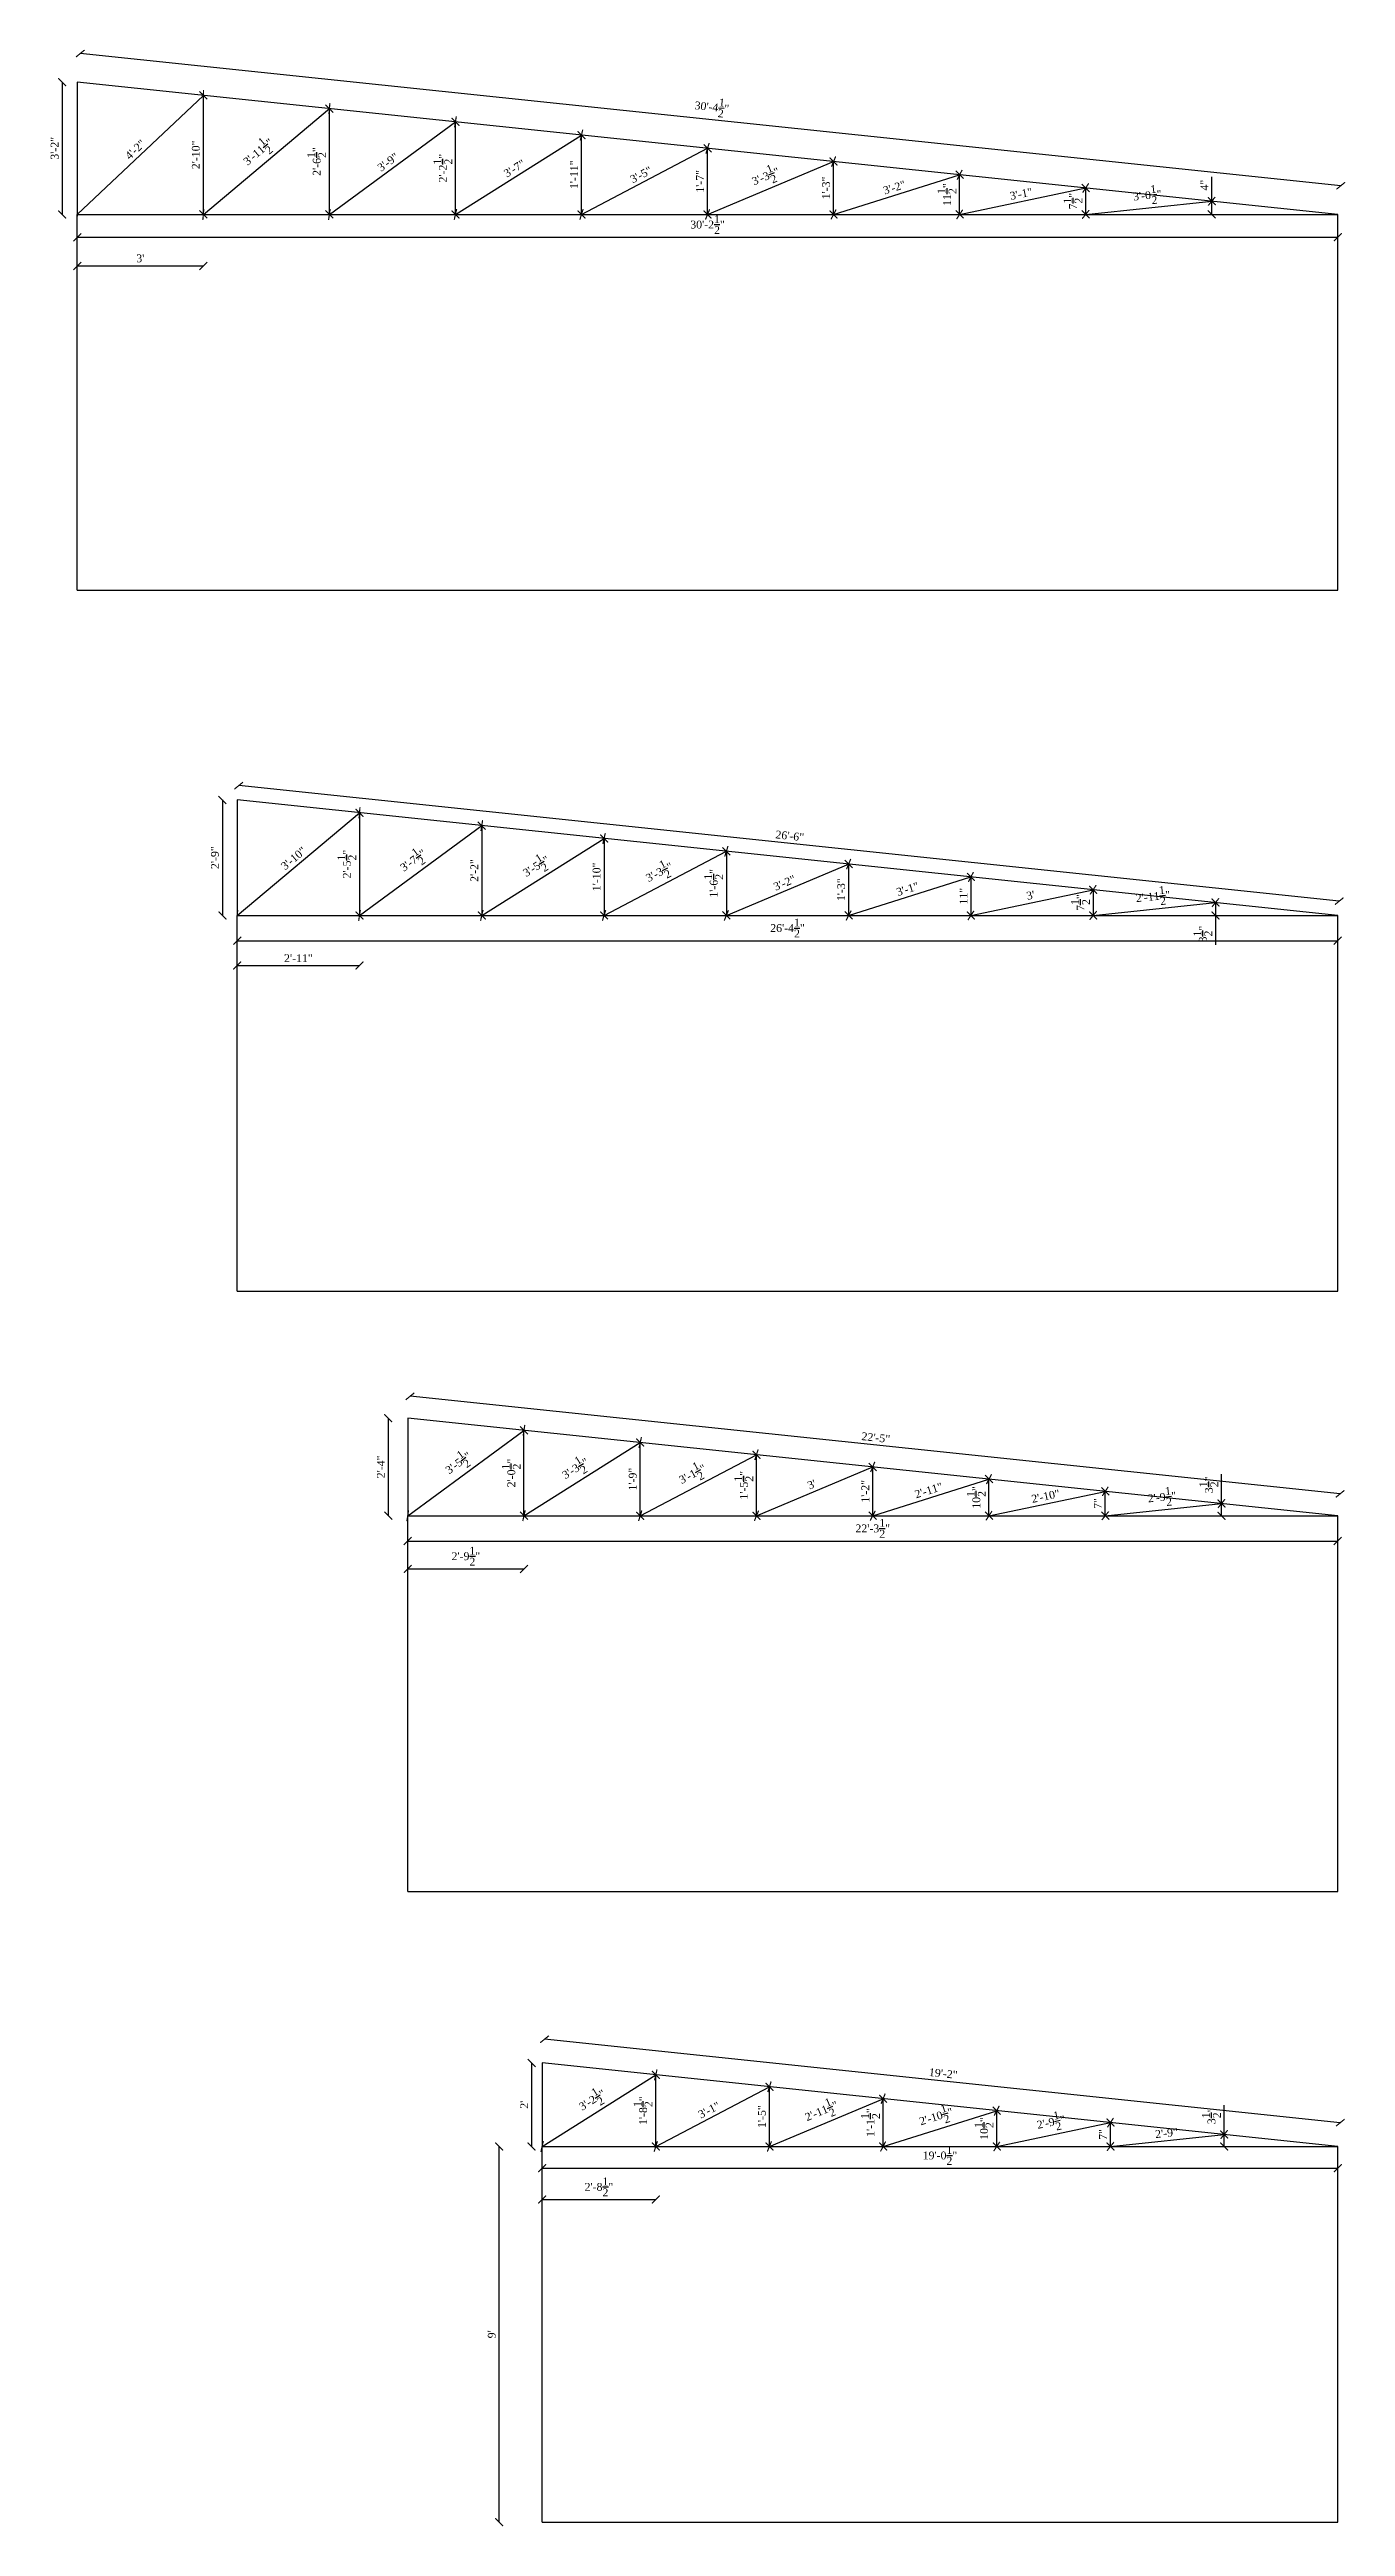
# Model space of a CAD drawing. Header units: inches. Extents: x 62067 to 68611, y -6056 to -4501.
# Drawn here: x 65426 to 65799, y -6056 to -5344 of the extents above; entities that cross this region are included whole.
import ezdxf

# ---------------------------------------------------------------- set-up
doc = ezdxf.new("R2010")
doc.units = ezdxf.units.IN
doc.header["$MEASUREMENT"] = 0
doc.layers.add('ELEVATION', color=6, linetype='Continuous', lineweight=30)
doc.styles.get("Standard").update_dxf_attribs({"font": 'times.ttf'})
doc.dimstyles.get("Standard").update_dxf_attribs({"dimtxt": 2.25, "dimasz": 2.25, "dimexe": 0.18, "dimexo": 0.0625, "dimgap": 1, "dimtad": 1, "dimdec": 1, "dimzin": 0, "dimdsep": 46, "dimlunit": 4, "dimtxsty": 'Standard', "dimblk": 'ARCHTICK', "dimcen": 0.09, "dimse1": 1, "dimse2": 1, "dimadec": 0, "dimazin": 0, "dimtfac": 1, "dimtdec": 1, "dimtofl": 0, "dimtmove": 0, "dimatfit": 3, "dimldrblk": 'ARCHTICK', "dimfxl": 1, "dimtolj": 1, "dimtzin": 0, "dimarcsym": 0})

msp = doc.modelspace()

# ---------------------------------------------------------------- blocks, each defined once
blk = doc.blocks.new('_ArchTick')
at = {"color": 0, "linetype": 'ByBlock', "const_width": 0.15}
blk.add_lwpolyline([(-0.5, -0.5), (0.5, 0.5)], dxfattribs=at)
blk = doc.blocks.new('*D662')
at = {"layer": 'Defpoints', "color": 0, "transparency": 16777216}
for p in [(65567.65, -5923.07), (65564.63, -5947.07), (65567.65, -5947.07)]:
    blk.add_point(p, dxfattribs=at)
at = {"layer": 'ELEVATION', "color": 0, "lineweight": -2, "transparency": 16777216}
blk.add_line((65564.63, -5923.07), (65564.63, -5947.07), dxfattribs=at)
at = {"layer": 'ELEVATION', "color": 0, "lineweight": -2, "transparency": 16777216, "xscale": 2.25, "yscale": 2.25, "zscale": 2.25}
for p, rotation in [((65564.63, -5923.07), 90), ((65564.63, -5947.07), 270)]:
    blk.add_blockref('_ArchTick', p, dxfattribs=dict(at, rotation=rotation))
at = {"layer": 'ELEVATION', "color": 0, "transparency": 16777216, "insert": (65562.5, -5935.07), "char_height": 2.25, "attachment_point": 5, "rotation": 90}
blk.add_mtext("\\A1;2'", dxfattribs=at)
blk = doc.blocks.new('*D663')
at = {"layer": 'Defpoints', "color": 0, "transparency": 16777216}
for p in [(65555.33, -5947.07), (65567.65, -5947.07), (65567.65, -6055.07)]:
    blk.add_point(p, dxfattribs=at)
at = {"layer": 'ELEVATION', "color": 0, "lineweight": -2, "transparency": 16777216}
blk.add_line((65555.33, -6055.07), (65555.33, -5947.07), dxfattribs=at)
at = {"layer": 'ELEVATION', "color": 0, "lineweight": -2, "transparency": 16777216, "xscale": 2.25, "yscale": 2.25, "zscale": 2.25}
for p, rotation in [((65555.33, -5947.07), 90), ((65555.33, -6055.07), 270)]:
    blk.add_blockref('_ArchTick', p, dxfattribs=dict(at, rotation=rotation))
at = {"layer": 'ELEVATION', "color": 0, "transparency": 16777216, "insert": (65553.18, -6001.07), "char_height": 2.25, "attachment_point": 5, "rotation": 90}
blk.add_mtext("\\A1;9'", dxfattribs=at)
blk = doc.blocks.new('*D668')
at = {"layer": 'Defpoints', "color": 0, "transparency": 16777216}
for p in [(65567.65, -5947.07), (65796.35, -5947.07), (65796.35, -5953.3)]:
    blk.add_point(p, dxfattribs=at)
at = {"layer": 'ELEVATION', "color": 0, "lineweight": -2, "transparency": 16777216}
blk.add_line((65567.65, -5953.3), (65796.35, -5953.3), dxfattribs=at)
at = {"layer": 'ELEVATION', "color": 0, "lineweight": -2, "transparency": 16777216, "xscale": 2.25, "yscale": 2.25, "zscale": 2.25, "rotation": 180}
blk.add_blockref('_ArchTick', (65567.65, -5953.3), dxfattribs=at)
at = {"layer": 'ELEVATION', "color": 0, "lineweight": -2, "transparency": 16777216, "xscale": 2.25, "yscale": 2.25, "zscale": 2.25}
blk.add_blockref('_ArchTick', (65796.35, -5953.3), dxfattribs=at)
at = {"layer": 'ELEVATION', "color": 0, "transparency": 16777216, "insert": (65682, -5949.65), "char_height": 2.25, "attachment_point": 5}
blk.add_mtext('\\A1;19\'-0{\\H1x;\\S1/2;}"', dxfattribs=at)
blk = doc.blocks.new('*D671')
at = {"layer": 'Defpoints', "color": 0, "transparency": 16777216}
for p in [(65567.65, -5947.07), (65600.32, -5947.07), (65600.32, -5962.33)]:
    blk.add_point(p, dxfattribs=at)
at = {"layer": 'ELEVATION', "color": 0, "lineweight": -2, "transparency": 16777216}
blk.add_line((65567.65, -5962.33), (65600.32, -5962.33), dxfattribs=at)
at = {"layer": 'ELEVATION', "color": 0, "lineweight": -2, "transparency": 16777216, "xscale": 2.25, "yscale": 2.25, "zscale": 2.25, "rotation": 180}
blk.add_blockref('_ArchTick', (65567.65, -5962.33), dxfattribs=at)
at = {"layer": 'ELEVATION', "color": 0, "lineweight": -2, "transparency": 16777216, "xscale": 2.25, "yscale": 2.25, "zscale": 2.25}
blk.add_blockref('_ArchTick', (65600.32, -5962.33), dxfattribs=at)
at = {"layer": 'ELEVATION', "color": 0, "transparency": 16777216, "insert": (65583.98, -5958.69), "char_height": 2.25, "attachment_point": 5}
blk.add_mtext('\\A1;2\'-8{\\H1x;\\S1/2;}"', dxfattribs=at)
blk = doc.blocks.new('*D674')
at = {"layer": 'Defpoints', "color": 0, "transparency": 16777216}
for p in [(65600.32, -5926.5), (65600.32, -5926.5), (65567.65, -5947.07)]:
    blk.add_point(p, dxfattribs=at)
at = {"layer": 'ELEVATION', "color": 0, "lineweight": -2, "transparency": 16777216}
blk.add_line((65567.65, -5947.07), (65600.32, -5926.5), dxfattribs=at)
at = {"layer": 'ELEVATION', "color": 0, "lineweight": -2, "transparency": 16777216, "xscale": 2.25, "yscale": 2.25, "zscale": 2.25}
for p, rotation in [((65600.32, -5926.5), 32.19613762145624), ((65567.65, -5947.07), 212.1961376214562)]:
    blk.add_blockref('_ArchTick', p, dxfattribs=dict(at, rotation=rotation))
at = {"layer": 'ELEVATION', "color": 0, "transparency": 16777216, "insert": (65582.04, -5933.7), "char_height": 2.25, "attachment_point": 5, "rotation": 32.19614}
blk.add_mtext('\\A1;3\'-2{\\H1x;\\S1/2;}"', dxfattribs=at)
blk = doc.blocks.new('*D675')
at = {"layer": 'Defpoints', "color": 0, "transparency": 16777216}
for p in [(65632.99, -5929.93), (65632.99, -5929.93), (65600.32, -5947.07)]:
    blk.add_point(p, dxfattribs=at)
at = {"layer": 'ELEVATION', "color": 0, "lineweight": -2, "transparency": 16777216}
blk.add_line((65600.32, -5947.07), (65632.99, -5929.93), dxfattribs=at)
at = {"layer": 'ELEVATION', "color": 0, "lineweight": -2, "transparency": 16777216, "xscale": 2.25, "yscale": 2.25, "zscale": 2.25}
for p, rotation in [((65632.99, -5929.93), 27.68597648986509), ((65600.32, -5947.07), 207.6859764898651)]:
    blk.add_blockref('_ArchTick', p, dxfattribs=dict(at, rotation=rotation))
at = {"layer": 'ELEVATION', "color": 0, "transparency": 16777216, "insert": (65615.66, -5936.6), "char_height": 2.25, "attachment_point": 5, "rotation": 27.68598}
blk.add_mtext('\\A1;3\'-1"', dxfattribs=at)
blk = doc.blocks.new('*D676')
at = {"layer": 'Defpoints', "color": 0, "transparency": 16777216}
for p in [(65665.66, -5933.35), (65665.66, -5933.35), (65632.99, -5947.07)]:
    blk.add_point(p, dxfattribs=at)
at = {"layer": 'ELEVATION', "color": 0, "lineweight": -2, "transparency": 16777216}
blk.add_line((65632.99, -5947.07), (65665.66, -5933.35), dxfattribs=at)
at = {"layer": 'ELEVATION', "color": 0, "lineweight": -2, "transparency": 16777216, "xscale": 2.25, "yscale": 2.25, "zscale": 2.25}
for p, rotation in [((65665.66, -5933.35), 22.77069842721246), ((65632.99, -5947.07), 202.7706984272125)]:
    blk.add_blockref('_ArchTick', p, dxfattribs=dict(at, rotation=rotation))
at = {"layer": 'ELEVATION', "color": 0, "transparency": 16777216, "insert": (65647.93, -5936.87), "char_height": 2.25, "attachment_point": 5, "rotation": 22.7707}
blk.add_mtext('\\A1;2\'-11{\\H1x;\\S1/2;}"', dxfattribs=at)
blk = doc.blocks.new('*D677')
at = {"layer": 'Defpoints', "color": 0, "transparency": 16777216}
for p in [(65698.33, -5936.78), (65698.33, -5936.78), (65665.66, -5947.07)]:
    blk.add_point(p, dxfattribs=at)
at = {"layer": 'ELEVATION', "color": 0, "lineweight": -2, "transparency": 16777216}
blk.add_line((65665.66, -5947.07), (65698.33, -5936.78), dxfattribs=at)
at = {"layer": 'ELEVATION', "color": 0, "lineweight": -2, "transparency": 16777216, "xscale": 2.25, "yscale": 2.25, "zscale": 2.25}
for p, rotation in [((65698.33, -5936.78), 17.47503070204803), ((65665.66, -5947.07), 197.475030702048)]:
    blk.add_blockref('_ArchTick', p, dxfattribs=dict(at, rotation=rotation))
at = {"layer": 'ELEVATION', "color": 0, "transparency": 16777216, "insert": (65680.91, -5938.45), "char_height": 2.25, "attachment_point": 5, "rotation": 17.47503}
blk.add_mtext('\\A1;2\'-10{\\H1x;\\S1/2;}"', dxfattribs=at)
blk = doc.blocks.new('*D678')
at = {"layer": 'Defpoints', "color": 0, "transparency": 16777216}
for p in [(65731.01, -5940.21), (65731.01, -5940.21), (65698.33, -5947.07)]:
    blk.add_point(p, dxfattribs=at)
at = {"layer": 'ELEVATION', "color": 0, "lineweight": -2, "transparency": 16777216}
blk.add_line((65698.33, -5947.07), (65731.01, -5940.21), dxfattribs=at)
at = {"layer": 'ELEVATION', "color": 0, "lineweight": -2, "transparency": 16777216, "xscale": 2.25, "yscale": 2.25, "zscale": 2.25}
for p, rotation in [((65731.01, -5940.21), 11.85318414790754), ((65698.33, -5947.07), 191.8531841479076)]:
    blk.add_blockref('_ArchTick', p, dxfattribs=dict(at, rotation=rotation))
at = {"layer": 'ELEVATION', "color": 0, "transparency": 16777216, "insert": (65713.92, -5940.07), "char_height": 2.25, "attachment_point": 5, "rotation": 11.85318}
blk.add_mtext('\\A1;2\'-9{\\H1x;\\S1/2;}"', dxfattribs=at)
blk = doc.blocks.new('*D679')
at = {"layer": 'Defpoints', "color": 0, "transparency": 16777216}
for p in [(65763.68, -5943.64), (65763.68, -5943.64), (65731.01, -5947.07)]:
    blk.add_point(p, dxfattribs=at)
at = {"layer": 'ELEVATION', "color": 0, "lineweight": -2, "transparency": 16777216}
blk.add_line((65731.01, -5947.07), (65763.68, -5943.64), dxfattribs=at)
at = {"layer": 'ELEVATION', "color": 0, "lineweight": -2, "transparency": 16777216, "xscale": 2.25, "yscale": 2.25, "zscale": 2.25}
for p, rotation in [((65731.01, -5947.07), 185.9906876486014), ((65763.68, -5943.64), 5.990687648601397)]:
    blk.add_blockref('_ArchTick', p, dxfattribs=dict(at, rotation=rotation))
at = {"layer": 'ELEVATION', "color": 0, "transparency": 16777216, "insert": (65747.12, -5943.22), "char_height": 2.25, "attachment_point": 5, "rotation": 5.99069}
blk.add_mtext('\\A1;2\'-9"', dxfattribs=at)
blk = doc.blocks.new('*D680')
at = {"layer": 'Defpoints', "color": 0, "transparency": 16777216}
for p in [(65600.32, -5926.5), (65600.32, -5926.5), (65600.32, -5947.07)]:
    blk.add_point(p, dxfattribs=at)
at = {"layer": 'ELEVATION', "color": 0, "lineweight": -2, "transparency": 16777216}
blk.add_line((65600.32, -5947.07), (65600.32, -5926.5), dxfattribs=at)
at = {"layer": 'ELEVATION', "color": 0, "lineweight": -2, "transparency": 16777216, "xscale": 2.25, "yscale": 2.25, "zscale": 2.25}
for p, rotation in [((65600.32, -5926.5), 90), ((65600.32, -5947.07), 270)]:
    blk.add_blockref('_ArchTick', p, dxfattribs=dict(at, rotation=rotation))
at = {"layer": 'ELEVATION', "color": 0, "transparency": 16777216, "insert": (65596.68, -5936.78), "char_height": 2.25, "attachment_point": 5, "rotation": 90}
blk.add_mtext('\\A1;1\'-8{\\H1x;\\S1/2;}"', dxfattribs=at)
blk = doc.blocks.new('*D681')
at = {"layer": 'Defpoints', "color": 0, "transparency": 16777216}
for p in [(65632.99, -5929.93), (65632.99, -5929.93), (65632.99, -5947.07)]:
    blk.add_point(p, dxfattribs=at)
at = {"layer": 'ELEVATION', "color": 0, "lineweight": -2, "transparency": 16777216}
blk.add_line((65632.99, -5947.07), (65632.99, -5929.93), dxfattribs=at)
at = {"layer": 'ELEVATION', "color": 0, "lineweight": -2, "transparency": 16777216, "xscale": 2.25, "yscale": 2.25, "zscale": 2.25}
for p, rotation in [((65632.99, -5929.93), 90), ((65632.99, -5947.07), 270)]:
    blk.add_blockref('_ArchTick', p, dxfattribs=dict(at, rotation=rotation))
at = {"layer": 'ELEVATION', "color": 0, "transparency": 16777216, "insert": (65630.85, -5938.5), "char_height": 2.25, "attachment_point": 5, "rotation": 90}
blk.add_mtext('\\A1;1\'-5"', dxfattribs=at)
blk = doc.blocks.new('*D682')
at = {"layer": 'Defpoints', "color": 0, "transparency": 16777216}
for p in [(65665.66, -5933.35), (65665.66, -5933.35), (65665.66, -5947.07)]:
    blk.add_point(p, dxfattribs=at)
at = {"layer": 'ELEVATION', "color": 0, "lineweight": -2, "transparency": 16777216}
blk.add_line((65665.66, -5947.07), (65665.66, -5933.35), dxfattribs=at)
at = {"layer": 'ELEVATION', "color": 0, "lineweight": -2, "transparency": 16777216, "xscale": 2.25, "yscale": 2.25, "zscale": 2.25}
for p, rotation in [((65665.66, -5933.35), 90), ((65665.66, -5947.07), 270)]:
    blk.add_blockref('_ArchTick', p, dxfattribs=dict(at, rotation=rotation))
at = {"layer": 'ELEVATION', "color": 0, "transparency": 16777216, "insert": (65662.04, -5940.21), "char_height": 2.25, "attachment_point": 5, "rotation": 90}
blk.add_mtext('\\A1;1\'-1{\\H1x;\\S1/2;}"', dxfattribs=at)
blk = doc.blocks.new('*D683')
at = {"layer": 'Defpoints', "color": 0, "transparency": 16777216}
for p in [(65698.33, -5936.78), (65698.33, -5936.78), (65698.33, -5947.07)]:
    blk.add_point(p, dxfattribs=at)
at = {"layer": 'ELEVATION', "color": 0, "lineweight": -2, "transparency": 16777216}
blk.add_line((65698.33, -5947.07), (65698.33, -5936.78), dxfattribs=at)
at = {"layer": 'ELEVATION', "color": 0, "lineweight": -2, "transparency": 16777216, "xscale": 2.25, "yscale": 2.25, "zscale": 2.25}
for p, rotation in [((65698.33, -5936.78), 90), ((65698.33, -5947.07), 270)]:
    blk.add_blockref('_ArchTick', p, dxfattribs=dict(at, rotation=rotation))
at = {"layer": 'ELEVATION', "color": 0, "transparency": 16777216, "insert": (65694.69, -5941.93), "char_height": 2.25, "attachment_point": 5, "rotation": 90}
blk.add_mtext('\\A1;10{\\H1x;\\S1/2;}"', dxfattribs=at)
blk = doc.blocks.new('*D684')
at = {"layer": 'Defpoints', "color": 0, "transparency": 16777216}
for p in [(65731.01, -5940.21), (65731.01, -5940.21), (65731.01, -5947.07)]:
    blk.add_point(p, dxfattribs=at)
at = {"layer": 'ELEVATION', "color": 0, "lineweight": -2, "transparency": 16777216}
blk.add_line((65731.01, -5947.07), (65731.01, -5940.21), dxfattribs=at)
at = {"layer": 'ELEVATION', "color": 0, "lineweight": -2, "transparency": 16777216, "xscale": 2.25, "yscale": 2.25, "zscale": 2.25}
for p, rotation in [((65731.01, -5940.21), 90), ((65731.01, -5947.07), 270)]:
    blk.add_blockref('_ArchTick', p, dxfattribs=dict(at, rotation=rotation))
at = {"layer": 'ELEVATION', "color": 0, "transparency": 16777216, "insert": (65728.86, -5943.64), "char_height": 2.25, "attachment_point": 5, "rotation": 90}
blk.add_mtext('\\A1;7"', dxfattribs=at)
blk = doc.blocks.new('*D685')
at = {"layer": 'Defpoints', "color": 0, "transparency": 16777216}
for p in [(65763.68, -5943.64), (65763.68, -5943.64), (65763.68, -5947.07)]:
    blk.add_point(p, dxfattribs=at)
at = {"layer": 'ELEVATION', "color": 0, "lineweight": -2, "transparency": 16777216}
for p, q in [((65763.68, -5943.64), (65763.68, -5935.16)), ((65763.68, -5947.07), (65763.68, -5943.64))]:
    blk.add_line(p, q, dxfattribs=at)
at = {"layer": 'ELEVATION', "color": 0, "lineweight": -2, "transparency": 16777216, "xscale": 2.25, "yscale": 2.25, "zscale": 2.25}
for p, rotation in [((65763.68, -5943.64), 90), ((65763.68, -5947.07), 270)]:
    blk.add_blockref('_ArchTick', p, dxfattribs=dict(at, rotation=rotation))
at = {"layer": 'ELEVATION', "color": 0, "transparency": 16777216, "insert": (65760.04, -5938.27), "char_height": 2.25, "attachment_point": 5, "rotation": 90}
blk.add_mtext('\\A1;3{\\H1x;\\S1/2;}"', dxfattribs=at)
blk = doc.blocks.new('*D686')
at = {"layer": 'Defpoints', "color": 0, "transparency": 16777216}
for p in [(65568.36, -5916.23), (65567.65, -5923.07), (65796.35, -5947.07)]:
    blk.add_point(p, dxfattribs=at)
at = {"layer": 'ELEVATION', "color": 0, "lineweight": -2, "transparency": 16777216}
blk.add_line((65797.07, -5940.23), (65568.36, -5916.23), dxfattribs=at)
at = {"layer": 'ELEVATION', "color": 0, "lineweight": -2, "transparency": 16777216, "xscale": 2.25, "yscale": 2.25, "zscale": 2.25}
for p, rotation in [((65568.36, -5916.23), 174.0093123514165), ((65797.07, -5940.23), 354.0093123514165)]:
    blk.add_blockref('_ArchTick', p, dxfattribs=dict(at, rotation=rotation))
at = {"layer": 'ELEVATION', "color": 0, "transparency": 16777216, "insert": (65682.94, -5926.1), "char_height": 2.25, "attachment_point": 5, "rotation": 354.00931}
blk.add_mtext('\\A1;19\'-2"', dxfattribs=at)
blk = doc.blocks.new('*D666')
at = {"layer": 'Defpoints', "color": 0, "transparency": 16777216}
for p in [(65480.02, -5593.16), (65796.35, -5593.16), (65796.35, -5600.42)]:
    blk.add_point(p, dxfattribs=at)
at = {"layer": 'ELEVATION', "color": 0, "lineweight": -2, "transparency": 16777216}
blk.add_line((65480.02, -5600.42), (65796.35, -5600.42), dxfattribs=at)
at = {"layer": 'ELEVATION', "color": 0, "lineweight": -2, "transparency": 16777216, "xscale": 2.25, "yscale": 2.25, "zscale": 2.25, "rotation": 180}
blk.add_blockref('_ArchTick', (65480.02, -5600.42), dxfattribs=at)
at = {"layer": 'ELEVATION', "color": 0, "lineweight": -2, "transparency": 16777216, "xscale": 2.25, "yscale": 2.25, "zscale": 2.25}
blk.add_blockref('_ArchTick', (65796.35, -5600.42), dxfattribs=at)
at = {"layer": 'ELEVATION', "color": 0, "transparency": 16777216, "insert": (65638.18, -5596.78), "char_height": 2.25, "attachment_point": 5}
blk.add_mtext('\\A1;26\'-4{\\H1x;\\S1/2;}"', dxfattribs=at)
blk = doc.blocks.new('*D667')
at = {"layer": 'Defpoints', "color": 0, "transparency": 16777216}
for p in [(65529.02, -5765.74), (65796.35, -5765.74), (65796.35, -5773.02)]:
    blk.add_point(p, dxfattribs=at)
at = {"layer": 'ELEVATION', "color": 0, "lineweight": -2, "transparency": 16777216}
blk.add_line((65529.02, -5773.02), (65796.35, -5773.02), dxfattribs=at)
at = {"layer": 'ELEVATION', "color": 0, "lineweight": -2, "transparency": 16777216, "xscale": 2.25, "yscale": 2.25, "zscale": 2.25, "rotation": 180}
blk.add_blockref('_ArchTick', (65529.02, -5773.02), dxfattribs=at)
at = {"layer": 'ELEVATION', "color": 0, "lineweight": -2, "transparency": 16777216, "xscale": 2.25, "yscale": 2.25, "zscale": 2.25}
blk.add_blockref('_ArchTick', (65796.35, -5773.02), dxfattribs=at)
at = {"layer": 'ELEVATION', "color": 0, "transparency": 16777216, "insert": (65662.68, -5769.38), "char_height": 2.25, "attachment_point": 5}
blk.add_mtext('\\A1;22\'-3{\\H1x;\\S1/2;}"', dxfattribs=at)
blk = doc.blocks.new('*D672')
at = {"layer": 'Defpoints', "color": 0, "transparency": 16777216}
for p in [(65529.02, -5765.74), (65562.44, -5765.74), (65562.44, -5781.02)]:
    blk.add_point(p, dxfattribs=at)
at = {"layer": 'ELEVATION', "color": 0, "lineweight": -2, "transparency": 16777216}
blk.add_line((65529.02, -5781.02), (65562.44, -5781.02), dxfattribs=at)
at = {"layer": 'ELEVATION', "color": 0, "lineweight": -2, "transparency": 16777216, "xscale": 2.25, "yscale": 2.25, "zscale": 2.25, "rotation": 180}
blk.add_blockref('_ArchTick', (65529.02, -5781.02), dxfattribs=at)
at = {"layer": 'ELEVATION', "color": 0, "lineweight": -2, "transparency": 16777216, "xscale": 2.25, "yscale": 2.25, "zscale": 2.25}
blk.add_blockref('_ArchTick', (65562.44, -5781.02), dxfattribs=at)
at = {"layer": 'ELEVATION', "color": 0, "transparency": 16777216, "insert": (65545.73, -5777.38), "char_height": 2.25, "attachment_point": 5}
blk.add_mtext('\\A1;2\'-9{\\H1x;\\S1/2;}"', dxfattribs=at)
blk = doc.blocks.new('*D673')
at = {"layer": 'Defpoints', "color": 0, "transparency": 16777216}
for p in [(65480.02, -5593.16), (65515.16, -5593.16), (65515.16, -5607.58)]:
    blk.add_point(p, dxfattribs=at)
at = {"layer": 'ELEVATION', "color": 0, "lineweight": -2, "transparency": 16777216}
blk.add_line((65480.02, -5607.58), (65515.16, -5607.58), dxfattribs=at)
at = {"layer": 'ELEVATION', "color": 0, "lineweight": -2, "transparency": 16777216, "xscale": 2.25, "yscale": 2.25, "zscale": 2.25, "rotation": 180}
blk.add_blockref('_ArchTick', (65480.02, -5607.58), dxfattribs=at)
at = {"layer": 'ELEVATION', "color": 0, "lineweight": -2, "transparency": 16777216, "xscale": 2.25, "yscale": 2.25, "zscale": 2.25}
blk.add_blockref('_ArchTick', (65515.16, -5607.58), dxfattribs=at)
at = {"layer": 'ELEVATION', "color": 0, "transparency": 16777216, "insert": (65497.59, -5605.46), "char_height": 2.25, "attachment_point": 5}
blk.add_mtext('\\A1;2\'-11"', dxfattribs=at)
blk = doc.blocks.new('*D687')
at = {"layer": 'Defpoints', "color": 0, "transparency": 16777216}
for p in [(65529.68, -5731.41), (65529.02, -5737.69), (65796.35, -5765.74)]:
    blk.add_point(p, dxfattribs=at)
at = {"layer": 'ELEVATION', "color": 0, "lineweight": -2, "transparency": 16777216}
blk.add_line((65797.01, -5759.46), (65529.68, -5731.41), dxfattribs=at)
at = {"layer": 'ELEVATION', "color": 0, "lineweight": -2, "transparency": 16777216, "xscale": 2.25, "yscale": 2.25, "zscale": 2.25}
for p, rotation in [((65529.68, -5731.41), 174.0093123514166), ((65797.01, -5759.46), 354.0093123514167)]:
    blk.add_blockref('_ArchTick', p, dxfattribs=dict(at, rotation=rotation))
at = {"layer": 'ELEVATION', "color": 0, "transparency": 16777216, "insert": (65663.57, -5743.3), "char_height": 2.25, "attachment_point": 5, "rotation": 354.00931}
blk.add_mtext('\\A1;22\'-5"', dxfattribs=at)
blk = doc.blocks.new('*D688')
at = {"layer": 'Defpoints', "color": 0, "transparency": 16777216}
for p in [(65562.44, -5741.19), (65562.44, -5741.19), (65529.02, -5765.74)]:
    blk.add_point(p, dxfattribs=at)
at = {"layer": 'ELEVATION', "color": 0, "lineweight": -2, "transparency": 16777216}
blk.add_line((65529.02, -5765.74), (65562.44, -5741.19), dxfattribs=at)
at = {"layer": 'ELEVATION', "color": 0, "lineweight": -2, "transparency": 16777216, "xscale": 2.25, "yscale": 2.25, "zscale": 2.25}
for p, rotation in [((65562.44, -5741.19), 36.30023637602665), ((65529.02, -5765.74), 216.3002363760266)]:
    blk.add_blockref('_ArchTick', p, dxfattribs=dict(at, rotation=rotation))
at = {"layer": 'ELEVATION', "color": 0, "transparency": 16777216, "insert": (65543.57, -5750.54), "char_height": 2.25, "attachment_point": 5, "rotation": 36.30024}
blk.add_mtext('\\A1;3\'-5{\\H1x;\\S1/2;}"', dxfattribs=at)
blk = doc.blocks.new('*D689')
at = {"layer": 'Defpoints', "color": 0, "transparency": 16777216}
for p in [(65595.85, -5744.7), (65595.85, -5744.7), (65562.44, -5765.74)]:
    blk.add_point(p, dxfattribs=at)
at = {"layer": 'ELEVATION', "color": 0, "lineweight": -2, "transparency": 16777216}
blk.add_line((65562.44, -5765.74), (65595.85, -5744.7), dxfattribs=at)
at = {"layer": 'ELEVATION', "color": 0, "lineweight": -2, "transparency": 16777216, "xscale": 2.25, "yscale": 2.25, "zscale": 2.25}
for p, rotation in [((65595.85, -5744.7), 32.19613762146142), ((65562.44, -5765.74), 212.1961376214614)]:
    blk.add_blockref('_ArchTick', p, dxfattribs=dict(at, rotation=rotation))
at = {"layer": 'ELEVATION', "color": 0, "transparency": 16777216, "insert": (65577.2, -5752.14), "char_height": 2.25, "attachment_point": 5, "rotation": 32.19614}
blk.add_mtext('\\A1;3\'-3{\\H1x;\\S1/2;}"', dxfattribs=at)
blk = doc.blocks.new('*D690')
at = {"layer": 'Defpoints', "color": 0, "transparency": 16777216}
for p in [(65629.27, -5748.21), (65629.27, -5748.21), (65595.85, -5765.74)]:
    blk.add_point(p, dxfattribs=at)
at = {"layer": 'ELEVATION', "color": 0, "lineweight": -2, "transparency": 16777216}
blk.add_line((65595.85, -5765.74), (65629.27, -5748.21), dxfattribs=at)
at = {"layer": 'ELEVATION', "color": 0, "lineweight": -2, "transparency": 16777216, "xscale": 2.25, "yscale": 2.25, "zscale": 2.25}
for p, rotation in [((65629.27, -5748.21), 27.68597648988125), ((65595.85, -5765.74), 207.6859764898812)]:
    blk.add_blockref('_ArchTick', p, dxfattribs=dict(at, rotation=rotation))
at = {"layer": 'ELEVATION', "color": 0, "transparency": 16777216, "insert": (65610.87, -5753.75), "char_height": 2.25, "attachment_point": 5, "rotation": 27.68598}
blk.add_mtext('\\A1;3\'-1{\\H1x;\\S1/2;}"', dxfattribs=at)
blk = doc.blocks.new('*D691')
at = {"layer": 'Defpoints', "color": 0, "transparency": 16777216}
for p in [(65662.68, -5751.71), (65662.68, -5751.71), (65629.27, -5765.74)]:
    blk.add_point(p, dxfattribs=at)
at = {"layer": 'ELEVATION', "color": 0, "lineweight": -2, "transparency": 16777216}
blk.add_line((65629.27, -5765.74), (65662.68, -5751.71), dxfattribs=at)
at = {"layer": 'ELEVATION', "color": 0, "lineweight": -2, "transparency": 16777216, "xscale": 2.25, "yscale": 2.25, "zscale": 2.25}
for p, rotation in [((65662.68, -5751.71), 22.77069842720651), ((65629.27, -5765.74), 202.7706984272065)]:
    blk.add_blockref('_ArchTick', p, dxfattribs=dict(at, rotation=rotation))
at = {"layer": 'ELEVATION', "color": 0, "transparency": 16777216, "insert": (65645.15, -5756.75), "char_height": 2.25, "attachment_point": 5, "rotation": 22.7707}
blk.add_mtext("\\A1;3'", dxfattribs=at)
blk = doc.blocks.new('*D692')
at = {"layer": 'Defpoints', "color": 0, "transparency": 16777216}
for p in [(65696.1, -5755.22), (65696.1, -5755.22), (65662.68, -5765.74)]:
    blk.add_point(p, dxfattribs=at)
at = {"layer": 'ELEVATION', "color": 0, "lineweight": -2, "transparency": 16777216}
blk.add_line((65662.68, -5765.74), (65696.1, -5755.22), dxfattribs=at)
at = {"layer": 'ELEVATION', "color": 0, "lineweight": -2, "transparency": 16777216, "xscale": 2.25, "yscale": 2.25, "zscale": 2.25}
for p, rotation in [((65696.1, -5755.22), 17.47503070203018), ((65662.68, -5765.74), 197.4750307020302)]:
    blk.add_blockref('_ArchTick', p, dxfattribs=dict(at, rotation=rotation))
at = {"layer": 'ELEVATION', "color": 0, "transparency": 16777216, "insert": (65678.75, -5758.45), "char_height": 2.25, "attachment_point": 5, "rotation": 17.47503}
blk.add_mtext('\\A1;2\'-11"', dxfattribs=at)
blk = doc.blocks.new('*D693')
at = {"layer": 'Defpoints', "color": 0, "transparency": 16777216}
for p in [(65729.52, -5758.73), (65729.52, -5758.73), (65696.1, -5765.74)]:
    blk.add_point(p, dxfattribs=at)
at = {"layer": 'ELEVATION', "color": 0, "lineweight": -2, "transparency": 16777216}
blk.add_line((65696.1, -5765.74), (65729.52, -5758.73), dxfattribs=at)
at = {"layer": 'ELEVATION', "color": 0, "lineweight": -2, "transparency": 16777216, "xscale": 2.25, "yscale": 2.25, "zscale": 2.25}
for p, rotation in [((65729.52, -5758.73), 11.85318414788934), ((65696.1, -5765.74), 191.8531841478893)]:
    blk.add_blockref('_ArchTick', p, dxfattribs=dict(at, rotation=rotation))
at = {"layer": 'ELEVATION', "color": 0, "transparency": 16777216, "insert": (65712.37, -5760.14), "char_height": 2.25, "attachment_point": 5, "rotation": 11.85318}
blk.add_mtext('\\A1;2\'-10"', dxfattribs=at)
blk = doc.blocks.new('*D694')
at = {"layer": 'Defpoints', "color": 0, "transparency": 16777216}
for p in [(65729.52, -5765.74), (65762.93, -5762.24), (65762.93, -5762.24)]:
    blk.add_point(p, dxfattribs=at)
at = {"layer": 'ELEVATION', "color": 0, "lineweight": -2, "transparency": 16777216}
blk.add_line((65729.52, -5765.74), (65762.93, -5762.24), dxfattribs=at)
at = {"layer": 'ELEVATION', "color": 0, "lineweight": -2, "transparency": 16777216, "xscale": 2.25, "yscale": 2.25, "zscale": 2.25}
for p, rotation in [((65729.52, -5765.74), 185.9906876485838), ((65762.93, -5762.24), 5.99068764858384)]:
    blk.add_blockref('_ArchTick', p, dxfattribs=dict(at, rotation=rotation))
at = {"layer": 'ELEVATION', "color": 0, "transparency": 16777216, "insert": (65745.84, -5760.37), "char_height": 2.25, "attachment_point": 5, "rotation": 5.99069}
blk.add_mtext('\\A1;2\'-9{\\H1x;\\S1/2;}"', dxfattribs=at)
blk = doc.blocks.new('*D695')
at = {"layer": 'Defpoints', "color": 0, "transparency": 16777216}
for p in [(65529.02, -5737.69), (65523.43, -5765.74), (65529.02, -5765.74)]:
    blk.add_point(p, dxfattribs=at)
at = {"layer": 'ELEVATION', "color": 0, "lineweight": -2, "transparency": 16777216}
blk.add_line((65523.43, -5737.69), (65523.43, -5765.74), dxfattribs=at)
at = {"layer": 'ELEVATION', "color": 0, "lineweight": -2, "transparency": 16777216, "xscale": 2.25, "yscale": 2.25, "zscale": 2.25}
for p, rotation in [((65523.43, -5737.69), 90), ((65523.43, -5765.74), 270)]:
    blk.add_blockref('_ArchTick', p, dxfattribs=dict(at, rotation=rotation))
at = {"layer": 'ELEVATION', "color": 0, "transparency": 16777216, "insert": (65521.3, -5751.71), "char_height": 2.25, "attachment_point": 5, "rotation": 90}
blk.add_mtext('\\A1;2\'-4"', dxfattribs=at)
blk = doc.blocks.new('*D696')
at = {"layer": 'Defpoints', "color": 0, "transparency": 16777216}
for p in [(65562.44, -5741.19), (65562.44, -5741.19), (65562.44, -5765.74)]:
    blk.add_point(p, dxfattribs=at)
at = {"layer": 'ELEVATION', "color": 0, "lineweight": -2, "transparency": 16777216}
blk.add_line((65562.44, -5765.74), (65562.44, -5741.19), dxfattribs=at)
at = {"layer": 'ELEVATION', "color": 0, "lineweight": -2, "transparency": 16777216, "xscale": 2.25, "yscale": 2.25, "zscale": 2.25}
for p, rotation in [((65562.44, -5741.19), 90), ((65562.44, -5765.74), 270)]:
    blk.add_blockref('_ArchTick', p, dxfattribs=dict(at, rotation=rotation))
at = {"layer": 'ELEVATION', "color": 0, "transparency": 16777216, "insert": (65558.8, -5753.47), "char_height": 2.25, "attachment_point": 5, "rotation": 90}
blk.add_mtext('\\A1;2\'-0{\\H1x;\\S1/2;}"', dxfattribs=at)
blk = doc.blocks.new('*D697')
at = {"layer": 'Defpoints', "color": 0, "transparency": 16777216}
for p in [(65595.85, -5744.7), (65595.85, -5744.7), (65595.85, -5765.74)]:
    blk.add_point(p, dxfattribs=at)
at = {"layer": 'ELEVATION', "color": 0, "lineweight": -2, "transparency": 16777216}
blk.add_line((65595.85, -5765.74), (65595.85, -5744.7), dxfattribs=at)
at = {"layer": 'ELEVATION', "color": 0, "lineweight": -2, "transparency": 16777216, "xscale": 2.25, "yscale": 2.25, "zscale": 2.25}
for p, rotation in [((65595.85, -5744.7), 90), ((65595.85, -5765.74), 270)]:
    blk.add_blockref('_ArchTick', p, dxfattribs=dict(at, rotation=rotation))
at = {"layer": 'ELEVATION', "color": 0, "transparency": 16777216, "insert": (65593.7, -5755.22), "char_height": 2.25, "attachment_point": 5, "rotation": 90}
blk.add_mtext('\\A1;1\'-9"', dxfattribs=at)
blk = doc.blocks.new('*D698')
at = {"layer": 'Defpoints', "color": 0, "transparency": 16777216}
for p in [(65629.27, -5748.21), (65629.27, -5748.21), (65629.27, -5765.74)]:
    blk.add_point(p, dxfattribs=at)
at = {"layer": 'ELEVATION', "color": 0, "lineweight": -2, "transparency": 16777216}
blk.add_line((65629.27, -5765.74), (65629.27, -5748.21), dxfattribs=at)
at = {"layer": 'ELEVATION', "color": 0, "lineweight": -2, "transparency": 16777216, "xscale": 2.25, "yscale": 2.25, "zscale": 2.25}
for p, rotation in [((65629.27, -5748.21), 90), ((65629.27, -5765.74), 270)]:
    blk.add_blockref('_ArchTick', p, dxfattribs=dict(at, rotation=rotation))
at = {"layer": 'ELEVATION', "color": 0, "transparency": 16777216, "insert": (65625.63, -5756.98), "char_height": 2.25, "attachment_point": 5, "rotation": 90}
blk.add_mtext('\\A1;1\'-5{\\H1x;\\S1/2;}"', dxfattribs=at)
blk = doc.blocks.new('*D699')
at = {"layer": 'Defpoints', "color": 0, "transparency": 16777216}
for p in [(65662.68, -5751.71), (65662.68, -5751.71), (65662.68, -5765.74)]:
    blk.add_point(p, dxfattribs=at)
at = {"layer": 'ELEVATION', "color": 0, "lineweight": -2, "transparency": 16777216}
blk.add_line((65662.68, -5765.74), (65662.68, -5751.71), dxfattribs=at)
at = {"layer": 'ELEVATION', "color": 0, "lineweight": -2, "transparency": 16777216, "xscale": 2.25, "yscale": 2.25, "zscale": 2.25}
for p, rotation in [((65662.68, -5751.71), 90), ((65662.68, -5765.74), 270)]:
    blk.add_blockref('_ArchTick', p, dxfattribs=dict(at, rotation=rotation))
at = {"layer": 'ELEVATION', "color": 0, "transparency": 16777216, "insert": (65660.56, -5758.73), "char_height": 2.25, "attachment_point": 5, "rotation": 90}
blk.add_mtext('\\A1;1\'-2"', dxfattribs=at)
blk = doc.blocks.new('*D700')
at = {"layer": 'Defpoints', "color": 0, "transparency": 16777216}
for p in [(65696.1, -5755.22), (65696.1, -5755.22), (65696.1, -5765.74)]:
    blk.add_point(p, dxfattribs=at)
at = {"layer": 'ELEVATION', "color": 0, "lineweight": -2, "transparency": 16777216}
blk.add_line((65696.1, -5765.74), (65696.1, -5755.22), dxfattribs=at)
at = {"layer": 'ELEVATION', "color": 0, "lineweight": -2, "transparency": 16777216, "xscale": 2.25, "yscale": 2.25, "zscale": 2.25}
for p, rotation in [((65696.1, -5755.22), 90), ((65696.1, -5765.74), 270)]:
    blk.add_blockref('_ArchTick', p, dxfattribs=dict(at, rotation=rotation))
at = {"layer": 'ELEVATION', "color": 0, "transparency": 16777216, "insert": (65692.46, -5760.48), "char_height": 2.25, "attachment_point": 5, "rotation": 90}
blk.add_mtext('\\A1;10{\\H1x;\\S1/2;}"', dxfattribs=at)
blk = doc.blocks.new('*D701')
at = {"layer": 'Defpoints', "color": 0, "transparency": 16777216}
for p in [(65729.52, -5758.73), (65729.52, -5758.73), (65729.52, -5765.74)]:
    blk.add_point(p, dxfattribs=at)
at = {"layer": 'ELEVATION', "color": 0, "lineweight": -2, "transparency": 16777216}
blk.add_line((65729.52, -5765.74), (65729.52, -5758.73), dxfattribs=at)
at = {"layer": 'ELEVATION', "color": 0, "lineweight": -2, "transparency": 16777216, "xscale": 2.25, "yscale": 2.25, "zscale": 2.25}
for p, rotation in [((65729.52, -5758.73), 90), ((65729.52, -5765.74), 270)]:
    blk.add_blockref('_ArchTick', p, dxfattribs=dict(at, rotation=rotation))
at = {"layer": 'ELEVATION', "color": 0, "transparency": 16777216, "insert": (65727.37, -5762.24), "char_height": 2.25, "attachment_point": 5, "rotation": 90}
blk.add_mtext('\\A1;7"', dxfattribs=at)
blk = doc.blocks.new('*D702')
at = {"layer": 'Defpoints', "color": 0, "transparency": 16777216}
for p in [(65762.93, -5762.24), (65762.93, -5762.24), (65762.93, -5765.74)]:
    blk.add_point(p, dxfattribs=at)
at = {"layer": 'ELEVATION', "color": 0, "lineweight": -2, "transparency": 16777216}
for p, q in [((65762.93, -5762.24), (65762.93, -5753.75)), ((65762.93, -5765.74), (65762.93, -5762.24))]:
    blk.add_line(p, q, dxfattribs=at)
at = {"layer": 'ELEVATION', "color": 0, "lineweight": -2, "transparency": 16777216, "xscale": 2.25, "yscale": 2.25, "zscale": 2.25}
for p, rotation in [((65762.93, -5762.24), 90), ((65762.93, -5765.74), 270)]:
    blk.add_blockref('_ArchTick', p, dxfattribs=dict(at, rotation=rotation))
at = {"layer": 'ELEVATION', "color": 0, "transparency": 16777216, "insert": (65759.29, -5756.87), "char_height": 2.25, "attachment_point": 5, "rotation": 90}
blk.add_mtext('\\A1;3{\\H1x;\\S1/2;}"', dxfattribs=at)
blk = doc.blocks.new('*D703')
at = {"layer": 'Defpoints', "color": 0, "transparency": 16777216}
for p in [(65515.16, -5563.65), (65515.16, -5563.65), (65480.02, -5593.16)]:
    blk.add_point(p, dxfattribs=at)
at = {"layer": 'ELEVATION', "color": 0, "lineweight": -2, "transparency": 16777216}
blk.add_line((65480.02, -5593.16), (65515.16, -5563.65), dxfattribs=at)
at = {"layer": 'ELEVATION', "color": 0, "lineweight": -2, "transparency": 16777216, "xscale": 2.25, "yscale": 2.25, "zscale": 2.25}
for p, rotation in [((65515.16, -5563.65), 40.01410712525688), ((65480.02, -5593.16), 220.0141071252568)]:
    blk.add_blockref('_ArchTick', p, dxfattribs=dict(at, rotation=rotation))
at = {"layer": 'ELEVATION', "color": 0, "transparency": 16777216, "insert": (65496.21, -5576.76), "char_height": 2.25, "attachment_point": 5, "rotation": 40.01411}
blk.add_mtext('\\A1;3\'-10"', dxfattribs=at)
blk = doc.blocks.new('*D704')
at = {"layer": 'Defpoints', "color": 0, "transparency": 16777216}
for p in [(65515.16, -5563.65), (65515.16, -5593.16), (65515.16, -5593.16)]:
    blk.add_point(p, dxfattribs=at)
at = {"layer": 'ELEVATION', "color": 0, "lineweight": -2, "transparency": 16777216}
blk.add_line((65515.16, -5563.65), (65515.16, -5593.16), dxfattribs=at)
at = {"layer": 'ELEVATION', "color": 0, "lineweight": -2, "transparency": 16777216, "xscale": 2.25, "yscale": 2.25, "zscale": 2.25}
for p, rotation in [((65515.16, -5563.65), 90), ((65515.16, -5593.16), 270)]:
    blk.add_blockref('_ArchTick', p, dxfattribs=dict(at, rotation=rotation))
at = {"layer": 'ELEVATION', "color": 0, "transparency": 16777216, "insert": (65511.52, -5578.4), "char_height": 2.25, "attachment_point": 5, "rotation": 90}
blk.add_mtext('\\A1;2\'-5{\\H1x;\\S1/2;}"', dxfattribs=at)
blk = doc.blocks.new('*D705')
at = {"layer": 'Defpoints', "color": 0, "transparency": 16777216}
for p in [(65550.31, -5567.34), (65550.31, -5567.34), (65515.16, -5593.16)]:
    blk.add_point(p, dxfattribs=at)
at = {"layer": 'ELEVATION', "color": 0, "lineweight": -2, "transparency": 16777216}
blk.add_line((65515.16, -5593.16), (65550.31, -5567.34), dxfattribs=at)
at = {"layer": 'ELEVATION', "color": 0, "lineweight": -2, "transparency": 16777216, "xscale": 2.25, "yscale": 2.25, "zscale": 2.25}
for p, rotation in [((65550.31, -5567.34), 36.30023637601371), ((65515.16, -5593.16), 216.3002363760137)]:
    blk.add_blockref('_ArchTick', p, dxfattribs=dict(at, rotation=rotation))
at = {"layer": 'ELEVATION', "color": 0, "transparency": 16777216, "insert": (65530.58, -5577.31), "char_height": 2.25, "attachment_point": 5, "rotation": 36.30024}
blk.add_mtext('\\A1;3\'-7{\\H1x;\\S1/2;}"', dxfattribs=at)
blk = doc.blocks.new('*D706')
at = {"layer": 'Defpoints', "color": 0, "transparency": 16777216}
for p in [(65550.31, -5567.34), (65550.31, -5593.16), (65550.31, -5593.16)]:
    blk.add_point(p, dxfattribs=at)
at = {"layer": 'ELEVATION', "color": 0, "lineweight": -2, "transparency": 16777216}
blk.add_line((65550.31, -5567.34), (65550.31, -5593.16), dxfattribs=at)
at = {"layer": 'ELEVATION', "color": 0, "lineweight": -2, "transparency": 16777216, "xscale": 2.25, "yscale": 2.25, "zscale": 2.25}
for p, rotation in [((65550.31, -5567.34), 90), ((65550.31, -5593.16), 270)]:
    blk.add_blockref('_ArchTick', p, dxfattribs=dict(at, rotation=rotation))
at = {"layer": 'ELEVATION', "color": 0, "transparency": 16777216, "insert": (65548.19, -5580.25), "char_height": 2.25, "attachment_point": 5, "rotation": 90}
blk.add_mtext('\\A1;2\'-2"', dxfattribs=at)
blk = doc.blocks.new('*D707')
at = {"layer": 'Defpoints', "color": 0, "transparency": 16777216}
for p in [(65585.46, -5571.03), (65585.46, -5571.03), (65550.31, -5593.16)]:
    blk.add_point(p, dxfattribs=at)
at = {"layer": 'ELEVATION', "color": 0, "lineweight": -2, "transparency": 16777216}
blk.add_line((65550.31, -5593.16), (65585.46, -5571.03), dxfattribs=at)
at = {"layer": 'ELEVATION', "color": 0, "lineweight": -2, "transparency": 16777216, "xscale": 2.25, "yscale": 2.25, "zscale": 2.25}
for p, rotation in [((65585.46, -5571.03), 32.19613762145642), ((65550.31, -5593.16), 212.1961376214564)]:
    blk.add_blockref('_ArchTick', p, dxfattribs=dict(at, rotation=rotation))
at = {"layer": 'ELEVATION', "color": 0, "transparency": 16777216, "insert": (65565.95, -5579.01), "char_height": 2.25, "attachment_point": 5, "rotation": 32.19614}
blk.add_mtext('\\A1;3\'-5{\\H1x;\\S1/2;}"', dxfattribs=at)
blk = doc.blocks.new('*D708')
at = {"layer": 'Defpoints', "color": 0, "transparency": 16777216}
for p in [(65585.46, -5571.03), (65585.46, -5593.16), (65585.46, -5593.16)]:
    blk.add_point(p, dxfattribs=at)
at = {"layer": 'ELEVATION', "color": 0, "lineweight": -2, "transparency": 16777216}
blk.add_line((65585.46, -5571.03), (65585.46, -5593.16), dxfattribs=at)
at = {"layer": 'ELEVATION', "color": 0, "lineweight": -2, "transparency": 16777216, "xscale": 2.25, "yscale": 2.25, "zscale": 2.25}
for p, rotation in [((65585.46, -5571.03), 90), ((65585.46, -5593.16), 270)]:
    blk.add_blockref('_ArchTick', p, dxfattribs=dict(at, rotation=rotation))
at = {"layer": 'ELEVATION', "color": 0, "transparency": 16777216, "insert": (65583.32, -5582.09), "char_height": 2.25, "attachment_point": 5, "rotation": 90}
blk.add_mtext('\\A1;1\'-10"', dxfattribs=at)
blk = doc.blocks.new('*D709')
at = {"layer": 'Defpoints', "color": 0, "transparency": 16777216}
for p in [(65620.61, -5574.72), (65620.61, -5574.72), (65585.46, -5593.16)]:
    blk.add_point(p, dxfattribs=at)
at = {"layer": 'ELEVATION', "color": 0, "lineweight": -2, "transparency": 16777216}
blk.add_line((65585.46, -5593.16), (65620.61, -5574.72), dxfattribs=at)
at = {"layer": 'ELEVATION', "color": 0, "lineweight": -2, "transparency": 16777216, "xscale": 2.25, "yscale": 2.25, "zscale": 2.25}
for p, rotation in [((65620.61, -5574.72), 27.68597648986268), ((65585.46, -5593.16), 207.6859764898627)]:
    blk.add_blockref('_ArchTick', p, dxfattribs=dict(at, rotation=rotation))
at = {"layer": 'ELEVATION', "color": 0, "transparency": 16777216, "insert": (65601.34, -5580.71), "char_height": 2.25, "attachment_point": 5, "rotation": 27.68598}
blk.add_mtext('\\A1;3\'-3{\\H1x;\\S1/2;}"', dxfattribs=at)
blk = doc.blocks.new('*D710')
at = {"layer": 'Defpoints', "color": 0, "transparency": 16777216}
for p in [(65620.61, -5574.72), (65620.61, -5593.16), (65620.61, -5593.16)]:
    blk.add_point(p, dxfattribs=at)
at = {"layer": 'ELEVATION', "color": 0, "lineweight": -2, "transparency": 16777216}
blk.add_line((65620.61, -5574.72), (65620.61, -5593.16), dxfattribs=at)
at = {"layer": 'ELEVATION', "color": 0, "lineweight": -2, "transparency": 16777216, "xscale": 2.25, "yscale": 2.25, "zscale": 2.25}
for p, rotation in [((65620.61, -5574.72), 90), ((65620.61, -5593.16), 270)]:
    blk.add_blockref('_ArchTick', p, dxfattribs=dict(at, rotation=rotation))
at = {"layer": 'ELEVATION', "color": 0, "transparency": 16777216, "insert": (65616.97, -5583.94), "char_height": 2.25, "attachment_point": 5, "rotation": 90}
blk.add_mtext('\\A1;1\'-6{\\H1x;\\S1/2;}"', dxfattribs=at)
blk = doc.blocks.new('*D711')
at = {"layer": 'Defpoints', "color": 0, "transparency": 16777216}
for p in [(65655.76, -5578.4), (65655.76, -5578.4), (65620.61, -5593.16)]:
    blk.add_point(p, dxfattribs=at)
at = {"layer": 'ELEVATION', "color": 0, "lineweight": -2, "transparency": 16777216}
blk.add_line((65620.61, -5593.16), (65655.76, -5578.4), dxfattribs=at)
at = {"layer": 'ELEVATION', "color": 0, "lineweight": -2, "transparency": 16777216, "xscale": 2.25, "yscale": 2.25, "zscale": 2.25}
for p, rotation in [((65655.76, -5578.4), 22.77069842721054), ((65620.61, -5593.16), 202.7706984272105)]:
    blk.add_blockref('_ArchTick', p, dxfattribs=dict(at, rotation=rotation))
at = {"layer": 'ELEVATION', "color": 0, "transparency": 16777216, "insert": (65637.35, -5583.8), "char_height": 2.25, "attachment_point": 5, "rotation": 22.7707}
blk.add_mtext('\\A1;3\'-2"', dxfattribs=at)
blk = doc.blocks.new('*D712')
at = {"layer": 'Defpoints', "color": 0, "transparency": 16777216}
for p in [(65655.76, -5578.4), (65655.76, -5593.16), (65655.76, -5593.16)]:
    blk.add_point(p, dxfattribs=at)
at = {"layer": 'ELEVATION', "color": 0, "lineweight": -2, "transparency": 16777216}
blk.add_line((65655.76, -5578.4), (65655.76, -5593.16), dxfattribs=at)
at = {"layer": 'ELEVATION', "color": 0, "lineweight": -2, "transparency": 16777216, "xscale": 2.25, "yscale": 2.25, "zscale": 2.25}
for p, rotation in [((65655.76, -5578.4), 90), ((65655.76, -5593.16), 270)]:
    blk.add_blockref('_ArchTick', p, dxfattribs=dict(at, rotation=rotation))
at = {"layer": 'ELEVATION', "color": 0, "transparency": 16777216, "insert": (65653.61, -5585.78), "char_height": 2.25, "attachment_point": 5, "rotation": 90}
blk.add_mtext('\\A1;1\'-3"', dxfattribs=at)
blk = doc.blocks.new('*D713')
at = {"layer": 'Defpoints', "color": 0, "transparency": 16777216}
for p in [(65690.9, -5582.09), (65690.9, -5582.09), (65655.76, -5593.16)]:
    blk.add_point(p, dxfattribs=at)
at = {"layer": 'ELEVATION', "color": 0, "lineweight": -2, "transparency": 16777216}
blk.add_line((65655.76, -5593.16), (65690.9, -5582.09), dxfattribs=at)
at = {"layer": 'ELEVATION', "color": 0, "lineweight": -2, "transparency": 16777216, "xscale": 2.25, "yscale": 2.25, "zscale": 2.25}
for p, rotation in [((65690.9, -5582.09), 17.47503070202699), ((65655.76, -5593.16), 197.4750307020269)]:
    blk.add_blockref('_ArchTick', p, dxfattribs=dict(at, rotation=rotation))
at = {"layer": 'ELEVATION', "color": 0, "transparency": 16777216, "insert": (65672.69, -5585.58), "char_height": 2.25, "attachment_point": 5, "rotation": 17.47503}
blk.add_mtext('\\A1;3\'-1"', dxfattribs=at)
blk = doc.blocks.new('*D714')
at = {"layer": 'Defpoints', "color": 0, "transparency": 16777216}
for p in [(65690.9, -5582.09), (65690.9, -5593.16), (65690.9, -5593.16)]:
    blk.add_point(p, dxfattribs=at)
at = {"layer": 'ELEVATION', "color": 0, "lineweight": -2, "transparency": 16777216}
blk.add_line((65690.9, -5582.09), (65690.9, -5593.16), dxfattribs=at)
at = {"layer": 'ELEVATION', "color": 0, "lineweight": -2, "transparency": 16777216, "xscale": 2.25, "yscale": 2.25, "zscale": 2.25}
for p, rotation in [((65690.9, -5582.09), 90), ((65690.9, -5593.16), 270)]:
    blk.add_blockref('_ArchTick', p, dxfattribs=dict(at, rotation=rotation))
at = {"layer": 'ELEVATION', "color": 0, "transparency": 16777216, "insert": (65688.78, -5587.63), "char_height": 2.25, "attachment_point": 5, "rotation": 90}
blk.add_mtext('\\A1;11"', dxfattribs=at)
blk = doc.blocks.new('*D715')
at = {"layer": 'Defpoints', "color": 0, "transparency": 16777216}
for p in [(65726.05, -5585.78), (65726.05, -5585.78), (65690.9, -5593.16)]:
    blk.add_point(p, dxfattribs=at)
at = {"layer": 'ELEVATION', "color": 0, "lineweight": -2, "transparency": 16777216}
blk.add_line((65690.9, -5593.16), (65726.05, -5585.78), dxfattribs=at)
at = {"layer": 'ELEVATION', "color": 0, "lineweight": -2, "transparency": 16777216, "xscale": 2.25, "yscale": 2.25, "zscale": 2.25}
for p, rotation in [((65726.05, -5585.78), 11.85318414788467), ((65690.9, -5593.16), 191.8531841478847)]:
    blk.add_blockref('_ArchTick', p, dxfattribs=dict(at, rotation=rotation))
at = {"layer": 'ELEVATION', "color": 0, "transparency": 16777216, "insert": (65708.04, -5587.37), "char_height": 2.25, "attachment_point": 5, "rotation": 11.85318}
blk.add_mtext("\\A1;3'", dxfattribs=at)
blk = doc.blocks.new('*D716')
at = {"layer": 'Defpoints', "color": 0, "transparency": 16777216}
for p in [(65726.05, -5585.78), (65726.05, -5593.16), (65726.05, -5593.16)]:
    blk.add_point(p, dxfattribs=at)
at = {"layer": 'ELEVATION', "color": 0, "lineweight": -2, "transparency": 16777216}
blk.add_line((65726.05, -5585.78), (65726.05, -5593.16), dxfattribs=at)
at = {"layer": 'ELEVATION', "color": 0, "lineweight": -2, "transparency": 16777216, "xscale": 2.25, "yscale": 2.25, "zscale": 2.25}
for p, rotation in [((65726.05, -5585.78), 90), ((65726.05, -5593.16), 270)]:
    blk.add_blockref('_ArchTick', p, dxfattribs=dict(at, rotation=rotation))
at = {"layer": 'ELEVATION', "color": 0, "transparency": 16777216, "insert": (65722.41, -5589.47), "char_height": 2.25, "attachment_point": 5, "rotation": 90}
blk.add_mtext('\\A1;7{\\H1x;\\S1/2;}"', dxfattribs=at)
blk = doc.blocks.new('*D717')
at = {"layer": 'Defpoints', "color": 0, "transparency": 16777216}
for p in [(65761.2, -5589.47), (65761.2, -5589.47), (65726.05, -5593.16)]:
    blk.add_point(p, dxfattribs=at)
at = {"layer": 'ELEVATION', "color": 0, "lineweight": -2, "transparency": 16777216}
blk.add_line((65726.05, -5593.16), (65761.2, -5589.47), dxfattribs=at)
at = {"layer": 'ELEVATION', "color": 0, "lineweight": -2, "transparency": 16777216, "xscale": 2.25, "yscale": 2.25, "zscale": 2.25}
for p, rotation in [((65761.2, -5589.47), 5.99068764858613), ((65726.05, -5593.16), 185.9906876485861)]:
    blk.add_blockref('_ArchTick', p, dxfattribs=dict(at, rotation=rotation))
at = {"layer": 'ELEVATION', "color": 0, "transparency": 16777216, "insert": (65743.25, -5587.71), "char_height": 2.25, "attachment_point": 5, "rotation": 5.99069}
blk.add_mtext('\\A1;2\'-11{\\H1x;\\S1/2;}"', dxfattribs=at)
blk = doc.blocks.new('*D718')
at = {"layer": 'Defpoints', "color": 0, "transparency": 16777216}
for p in [(65761.2, -5589.47), (65761.2, -5593.16), (65761.2, -5593.16)]:
    blk.add_point(p, dxfattribs=at)
at = {"layer": 'ELEVATION', "color": 0, "lineweight": -2, "transparency": 16777216}
for p, q in [((65761.2, -5589.47), (65761.2, -5593.16)), ((65761.2, -5593.16), (65761.2, -5601.64))]:
    blk.add_line(p, q, dxfattribs=at)
at = {"layer": 'ELEVATION', "color": 0, "lineweight": -2, "transparency": 16777216, "xscale": 2.25, "yscale": 2.25, "zscale": 2.25}
for p, rotation in [((65761.2, -5589.47), 90), ((65761.2, -5593.16), 270)]:
    blk.add_blockref('_ArchTick', p, dxfattribs=dict(at, rotation=rotation))
at = {"layer": 'ELEVATION', "color": 0, "transparency": 16777216, "insert": (65757.56, -5598.52), "char_height": 2.25, "attachment_point": 5, "rotation": 90}
blk.add_mtext('\\A1;3{\\H1x;\\S1/2;}"', dxfattribs=at)
blk = doc.blocks.new('*D719')
at = {"layer": 'Defpoints', "color": 0, "transparency": 16777216}
for p in [(65480.02, -5559.96), (65480.45, -5555.84), (65796.35, -5593.16)]:
    blk.add_point(p, dxfattribs=at)
at = {"layer": 'ELEVATION', "color": 0, "lineweight": -2, "transparency": 16777216}
blk.add_line((65796.78, -5589.04), (65480.45, -5555.84), dxfattribs=at)
at = {"layer": 'ELEVATION', "color": 0, "lineweight": -2, "transparency": 16777216, "xscale": 2.25, "yscale": 2.25, "zscale": 2.25}
for p, rotation in [((65480.45, -5555.84), 174.0093123514165), ((65796.78, -5589.04), 354.0093123514165)]:
    blk.add_blockref('_ArchTick', p, dxfattribs=dict(at, rotation=rotation))
at = {"layer": 'ELEVATION', "color": 0, "transparency": 16777216, "insert": (65638.84, -5570.3), "char_height": 2.25, "attachment_point": 5, "rotation": 354.00931}
blk.add_mtext('\\A1;26\'-6"', dxfattribs=at)
blk = doc.blocks.new('*D720')
at = {"layer": 'Defpoints', "color": 0, "transparency": 16777216}
for p in [(65480.02, -5559.96), (65475.76, -5593.16), (65480.02, -5593.16)]:
    blk.add_point(p, dxfattribs=at)
at = {"layer": 'ELEVATION', "color": 0, "lineweight": -2, "transparency": 16777216}
blk.add_line((65475.76, -5559.96), (65475.76, -5593.16), dxfattribs=at)
at = {"layer": 'ELEVATION', "color": 0, "lineweight": -2, "transparency": 16777216, "xscale": 2.25, "yscale": 2.25, "zscale": 2.25}
for p, rotation in [((65475.76, -5559.96), 90), ((65475.76, -5593.16), 270)]:
    blk.add_blockref('_ArchTick', p, dxfattribs=dict(at, rotation=rotation))
at = {"layer": 'ELEVATION', "color": 0, "transparency": 16777216, "insert": (65473.62, -5576.56), "char_height": 2.25, "attachment_point": 5, "rotation": 90}
blk.add_mtext('\\A1;2\'-9"', dxfattribs=at)
blk = doc.blocks.new('*D665')
at = {"layer": 'Defpoints', "color": 0, "transparency": 16777216}
for p in [(65434.05, -5391.63), (65796.35, -5391.63), (65796.35, -5398.19)]:
    blk.add_point(p, dxfattribs=at)
at = {"layer": 'ELEVATION', "color": 0, "lineweight": -2, "transparency": 16777216}
blk.add_line((65434.05, -5398.19), (65796.35, -5398.19), dxfattribs=at)
at = {"layer": 'ELEVATION', "color": 0, "lineweight": -2, "transparency": 16777216, "xscale": 2.25, "yscale": 2.25, "zscale": 2.25, "rotation": 180}
blk.add_blockref('_ArchTick', (65434.05, -5398.19), dxfattribs=at)
at = {"layer": 'ELEVATION', "color": 0, "lineweight": -2, "transparency": 16777216, "xscale": 2.25, "yscale": 2.25, "zscale": 2.25}
blk.add_blockref('_ArchTick', (65796.35, -5398.19), dxfattribs=at)
at = {"layer": 'ELEVATION', "color": 0, "transparency": 16777216, "insert": (65615.2, -5394.55), "char_height": 2.25, "attachment_point": 5}
blk.add_mtext('\\A1;30\'-2{\\H1x;\\S1/2;}"', dxfattribs=at)
blk = doc.blocks.new('*D669')
at = {"layer": 'Defpoints', "color": 0, "transparency": 16777216}
for p in [(65434.05, -5391.63), (65470.28, -5391.63), (65470.28, -5406.42)]:
    blk.add_point(p, dxfattribs=at)
at = {"layer": 'ELEVATION', "color": 0, "lineweight": -2, "transparency": 16777216}
blk.add_line((65434.05, -5406.42), (65470.28, -5406.42), dxfattribs=at)
at = {"layer": 'ELEVATION', "color": 0, "lineweight": -2, "transparency": 16777216, "xscale": 2.25, "yscale": 2.25, "zscale": 2.25, "rotation": 180}
blk.add_blockref('_ArchTick', (65434.05, -5406.42), dxfattribs=at)
at = {"layer": 'ELEVATION', "color": 0, "lineweight": -2, "transparency": 16777216, "xscale": 2.25, "yscale": 2.25, "zscale": 2.25}
blk.add_blockref('_ArchTick', (65470.28, -5406.42), dxfattribs=at)
at = {"layer": 'ELEVATION', "color": 0, "transparency": 16777216, "insert": (65452.16, -5404.27), "char_height": 2.25, "attachment_point": 5}
blk.add_mtext("\\A1;3'", dxfattribs=at)
blk = doc.blocks.new('*D721')
at = {"layer": 'Defpoints', "color": 0, "transparency": 16777216}
for p in [(65434.05, -5353.61), (65429.69, -5391.63), (65434.05, -5391.63)]:
    blk.add_point(p, dxfattribs=at)
at = {"layer": 'ELEVATION', "color": 0, "lineweight": -2, "transparency": 16777216}
blk.add_line((65429.69, -5353.61), (65429.69, -5391.63), dxfattribs=at)
at = {"layer": 'ELEVATION', "color": 0, "lineweight": -2, "transparency": 16777216, "xscale": 2.25, "yscale": 2.25, "zscale": 2.25}
for p, rotation in [((65429.69, -5353.61), 90), ((65429.69, -5391.63), 270)]:
    blk.add_blockref('_ArchTick', p, dxfattribs=dict(at, rotation=rotation))
at = {"layer": 'ELEVATION', "color": 0, "transparency": 16777216, "insert": (65427.55, -5372.62), "char_height": 2.25, "attachment_point": 5, "rotation": 90}
blk.add_mtext('\\A1;3\'-2"', dxfattribs=at)
blk = doc.blocks.new('*D722')
at = {"layer": 'Defpoints', "color": 0, "transparency": 16777216}
for p in [(65470.28, -5357.42), (65470.28, -5357.42), (65434.05, -5391.63)]:
    blk.add_point(p, dxfattribs=at)
at = {"layer": 'ELEVATION', "color": 0, "lineweight": -2, "transparency": 16777216}
blk.add_line((65434.05, -5391.63), (65470.28, -5357.42), dxfattribs=at)
at = {"layer": 'ELEVATION', "color": 0, "lineweight": -2, "transparency": 16777216, "xscale": 2.25, "yscale": 2.25, "zscale": 2.25}
for p, rotation in [((65470.28, -5357.42), 43.36386988813356), ((65434.05, -5391.63), 223.3638698881335)]:
    blk.add_blockref('_ArchTick', p, dxfattribs=dict(at, rotation=rotation))
at = {"layer": 'ELEVATION', "color": 0, "transparency": 16777216, "insert": (65450.7, -5372.98), "char_height": 2.25, "attachment_point": 5, "rotation": 43.36387}
blk.add_mtext('\\A1;4\'-2"', dxfattribs=at)
blk = doc.blocks.new('*D723')
at = {"layer": 'Defpoints', "color": 0, "transparency": 16777216}
for p in [(65470.28, -5357.42), (65470.28, -5357.42), (65470.28, -5391.63)]:
    blk.add_point(p, dxfattribs=at)
at = {"layer": 'ELEVATION', "color": 0, "lineweight": -2, "transparency": 16777216}
blk.add_line((65470.28, -5391.63), (65470.28, -5357.42), dxfattribs=at)
at = {"layer": 'ELEVATION', "color": 0, "lineweight": -2, "transparency": 16777216, "xscale": 2.25, "yscale": 2.25, "zscale": 2.25}
for p, rotation in [((65470.28, -5357.42), 90), ((65470.28, -5391.63), 270)]:
    blk.add_blockref('_ArchTick', p, dxfattribs=dict(at, rotation=rotation))
at = {"layer": 'ELEVATION', "color": 0, "transparency": 16777216, "insert": (65468.13, -5374.52), "char_height": 2.25, "attachment_point": 5, "rotation": 90}
blk.add_mtext('\\A1;2\'-10"', dxfattribs=at)
blk = doc.blocks.new('*D724')
at = {"layer": 'Defpoints', "color": 0, "transparency": 16777216}
for p in [(65506.51, -5361.22), (65506.51, -5361.22), (65470.28, -5391.63)]:
    blk.add_point(p, dxfattribs=at)
at = {"layer": 'ELEVATION', "color": 0, "lineweight": -2, "transparency": 16777216}
blk.add_line((65470.28, -5391.63), (65506.51, -5361.22), dxfattribs=at)
at = {"layer": 'ELEVATION', "color": 0, "lineweight": -2, "transparency": 16777216, "xscale": 2.25, "yscale": 2.25, "zscale": 2.25}
for p, rotation in [((65506.51, -5361.22), 40.01410712525747), ((65470.28, -5391.63), 220.0141071252575)]:
    blk.add_blockref('_ArchTick', p, dxfattribs=dict(at, rotation=rotation))
at = {"layer": 'ELEVATION', "color": 0, "transparency": 16777216, "insert": (65486.05, -5373.64), "char_height": 2.25, "attachment_point": 5, "rotation": 40.01411}
blk.add_mtext('\\A1;3\'-11{\\H1x;\\S1/2;}"', dxfattribs=at)
blk = doc.blocks.new('*D725')
at = {"layer": 'Defpoints', "color": 0, "transparency": 16777216}
for p in [(65506.51, -5361.22), (65506.51, -5361.22), (65506.51, -5391.63)]:
    blk.add_point(p, dxfattribs=at)
at = {"layer": 'ELEVATION', "color": 0, "lineweight": -2, "transparency": 16777216}
blk.add_line((65506.51, -5391.63), (65506.51, -5361.22), dxfattribs=at)
at = {"layer": 'ELEVATION', "color": 0, "lineweight": -2, "transparency": 16777216, "xscale": 2.25, "yscale": 2.25, "zscale": 2.25}
for p, rotation in [((65506.51, -5361.22), 90), ((65506.51, -5391.63), 270)]:
    blk.add_blockref('_ArchTick', p, dxfattribs=dict(at, rotation=rotation))
at = {"layer": 'ELEVATION', "color": 0, "transparency": 16777216, "insert": (65502.87, -5376.43), "char_height": 2.25, "attachment_point": 5, "rotation": 90}
blk.add_mtext('\\A1;2\'-6{\\H1x;\\S1/2;}"', dxfattribs=at)
blk = doc.blocks.new('*D726')
at = {"layer": 'Defpoints', "color": 0, "transparency": 16777216}
for p in [(65542.74, -5365.02), (65542.74, -5365.02), (65506.51, -5391.63)]:
    blk.add_point(p, dxfattribs=at)
at = {"layer": 'ELEVATION', "color": 0, "lineweight": -2, "transparency": 16777216}
blk.add_line((65506.51, -5391.63), (65542.74, -5365.02), dxfattribs=at)
at = {"layer": 'ELEVATION', "color": 0, "lineweight": -2, "transparency": 16777216, "xscale": 2.25, "yscale": 2.25, "zscale": 2.25}
for p, rotation in [((65542.74, -5365.02), 36.30023637601934), ((65506.51, -5391.63), 216.3002363760194)]:
    blk.add_blockref('_ArchTick', p, dxfattribs=dict(at, rotation=rotation))
at = {"layer": 'ELEVATION', "color": 0, "transparency": 16777216, "insert": (65523.35, -5376.6), "char_height": 2.25, "attachment_point": 5, "rotation": 36.30024}
blk.add_mtext('\\A1;3\'-9"', dxfattribs=at)
blk = doc.blocks.new('*D727')
at = {"layer": 'Defpoints', "color": 0, "transparency": 16777216}
for p in [(65542.74, -5365.02), (65542.74, -5365.02), (65542.74, -5391.63)]:
    blk.add_point(p, dxfattribs=at)
at = {"layer": 'ELEVATION', "color": 0, "lineweight": -2, "transparency": 16777216}
blk.add_line((65542.74, -5391.63), (65542.74, -5365.02), dxfattribs=at)
at = {"layer": 'ELEVATION', "color": 0, "lineweight": -2, "transparency": 16777216, "xscale": 2.25, "yscale": 2.25, "zscale": 2.25}
for p, rotation in [((65542.74, -5365.02), 90), ((65542.74, -5391.63), 270)]:
    blk.add_blockref('_ArchTick', p, dxfattribs=dict(at, rotation=rotation))
at = {"layer": 'ELEVATION', "color": 0, "transparency": 16777216, "insert": (65539.12, -5378.33), "char_height": 2.25, "attachment_point": 5, "rotation": 90}
blk.add_mtext('\\A1;2\'-2{\\H1x;\\S1/2;}"', dxfattribs=at)
blk = doc.blocks.new('*D728')
at = {"layer": 'Defpoints', "color": 0, "transparency": 16777216}
for p in [(65578.97, -5368.82), (65578.97, -5368.82), (65542.74, -5391.63)]:
    blk.add_point(p, dxfattribs=at)
at = {"layer": 'ELEVATION', "color": 0, "lineweight": -2, "transparency": 16777216}
blk.add_line((65542.74, -5391.63), (65578.97, -5368.82), dxfattribs=at)
at = {"layer": 'ELEVATION', "color": 0, "lineweight": -2, "transparency": 16777216, "xscale": 2.25, "yscale": 2.25, "zscale": 2.25}
for p, rotation in [((65578.97, -5368.82), 32.19613762146163), ((65542.74, -5391.63), 212.1961376214616)]:
    blk.add_blockref('_ArchTick', p, dxfattribs=dict(at, rotation=rotation))
at = {"layer": 'ELEVATION', "color": 0, "transparency": 16777216, "insert": (65559.71, -5378.41), "char_height": 2.25, "attachment_point": 5, "rotation": 32.19614}
blk.add_mtext('\\A1;3\'-7"', dxfattribs=at)
blk = doc.blocks.new('*D729')
at = {"layer": 'Defpoints', "color": 0, "transparency": 16777216}
for p in [(65578.97, -5368.82), (65578.97, -5368.82), (65578.97, -5391.63)]:
    blk.add_point(p, dxfattribs=at)
at = {"layer": 'ELEVATION', "color": 0, "lineweight": -2, "transparency": 16777216}
blk.add_line((65578.97, -5391.63), (65578.97, -5368.82), dxfattribs=at)
at = {"layer": 'ELEVATION', "color": 0, "lineweight": -2, "transparency": 16777216, "xscale": 2.25, "yscale": 2.25, "zscale": 2.25}
for p, rotation in [((65578.97, -5368.82), 90), ((65578.97, -5391.63), 270)]:
    blk.add_blockref('_ArchTick', p, dxfattribs=dict(at, rotation=rotation))
at = {"layer": 'ELEVATION', "color": 0, "transparency": 16777216, "insert": (65576.84, -5380.23), "char_height": 2.25, "attachment_point": 5, "rotation": 90}
blk.add_mtext('\\A1;1\'-11"', dxfattribs=at)
blk = doc.blocks.new('*D730')
at = {"layer": 'Defpoints', "color": 0, "transparency": 16777216}
for p in [(65615.2, -5372.62), (65615.2, -5372.62), (65578.97, -5391.63)]:
    blk.add_point(p, dxfattribs=at)
at = {"layer": 'ELEVATION', "color": 0, "lineweight": -2, "transparency": 16777216}
blk.add_line((65578.97, -5391.63), (65615.2, -5372.62), dxfattribs=at)
at = {"layer": 'ELEVATION', "color": 0, "lineweight": -2, "transparency": 16777216, "xscale": 2.25, "yscale": 2.25, "zscale": 2.25}
for p, rotation in [((65615.2, -5372.62), 27.68597648985844), ((65578.97, -5391.63), 207.6859764898584)]:
    blk.add_blockref('_ArchTick', p, dxfattribs=dict(at, rotation=rotation))
at = {"layer": 'ELEVATION', "color": 0, "transparency": 16777216, "insert": (65596.09, -5380.23), "char_height": 2.25, "attachment_point": 5, "rotation": 27.68598}
blk.add_mtext('\\A1;3\'-5"', dxfattribs=at)
blk = doc.blocks.new('*D731')
at = {"layer": 'Defpoints', "color": 0, "transparency": 16777216}
for p in [(65615.2, -5372.62), (65615.2, -5372.62), (65615.2, -5391.63)]:
    blk.add_point(p, dxfattribs=at)
at = {"layer": 'ELEVATION', "color": 0, "lineweight": -2, "transparency": 16777216}
blk.add_line((65615.2, -5391.63), (65615.2, -5372.62), dxfattribs=at)
at = {"layer": 'ELEVATION', "color": 0, "lineweight": -2, "transparency": 16777216, "xscale": 2.25, "yscale": 2.25, "zscale": 2.25}
for p, rotation in [((65615.2, -5372.62), 90), ((65615.2, -5391.63), 270)]:
    blk.add_blockref('_ArchTick', p, dxfattribs=dict(at, rotation=rotation))
at = {"layer": 'ELEVATION', "color": 0, "transparency": 16777216, "insert": (65613.05, -5382.13), "char_height": 2.25, "attachment_point": 5, "rotation": 90}
blk.add_mtext('\\A1;1\'-7"', dxfattribs=at)
blk = doc.blocks.new('*D732')
at = {"layer": 'Defpoints', "color": 0, "transparency": 16777216}
for p in [(65651.43, -5376.43), (65651.43, -5376.43), (65615.2, -5391.63)]:
    blk.add_point(p, dxfattribs=at)
at = {"layer": 'ELEVATION', "color": 0, "lineweight": -2, "transparency": 16777216}
blk.add_line((65615.2, -5391.63), (65651.43, -5376.43), dxfattribs=at)
at = {"layer": 'ELEVATION', "color": 0, "lineweight": -2, "transparency": 16777216, "xscale": 2.25, "yscale": 2.25, "zscale": 2.25}
for p, rotation in [((65651.43, -5376.43), 22.7706984271959), ((65615.2, -5391.63), 202.7706984271959)]:
    blk.add_blockref('_ArchTick', p, dxfattribs=dict(at, rotation=rotation))
at = {"layer": 'ELEVATION', "color": 0, "transparency": 16777216, "insert": (65631.9, -5380.67), "char_height": 2.25, "attachment_point": 5, "rotation": 22.7707}
blk.add_mtext('\\A1;3\'-3{\\H1x;\\S1/2;}"', dxfattribs=at)
blk = doc.blocks.new('*D733')
at = {"layer": 'Defpoints', "color": 0, "transparency": 16777216}
for p in [(65651.43, -5376.43), (65651.43, -5376.43), (65651.43, -5391.63)]:
    blk.add_point(p, dxfattribs=at)
at = {"layer": 'ELEVATION', "color": 0, "lineweight": -2, "transparency": 16777216}
blk.add_line((65651.43, -5391.63), (65651.43, -5376.43), dxfattribs=at)
at = {"layer": 'ELEVATION', "color": 0, "lineweight": -2, "transparency": 16777216, "xscale": 2.25, "yscale": 2.25, "zscale": 2.25}
for p, rotation in [((65651.43, -5376.43), 90), ((65651.43, -5391.63), 270)]:
    blk.add_blockref('_ArchTick', p, dxfattribs=dict(at, rotation=rotation))
at = {"layer": 'ELEVATION', "color": 0, "transparency": 16777216, "insert": (65649.28, -5384.03), "char_height": 2.25, "attachment_point": 5, "rotation": 90}
blk.add_mtext('\\A1;1\'-3"', dxfattribs=at)
blk = doc.blocks.new('*D734')
at = {"layer": 'Defpoints', "color": 0, "transparency": 16777216}
for p in [(65687.66, -5380.23), (65687.66, -5380.23), (65651.43, -5391.63)]:
    blk.add_point(p, dxfattribs=at)
at = {"layer": 'ELEVATION', "color": 0, "lineweight": -2, "transparency": 16777216}
blk.add_line((65651.43, -5391.63), (65687.66, -5380.23), dxfattribs=at)
at = {"layer": 'ELEVATION', "color": 0, "lineweight": -2, "transparency": 16777216, "xscale": 2.25, "yscale": 2.25, "zscale": 2.25}
for p, rotation in [((65687.66, -5380.23), 17.4750307020303), ((65651.43, -5391.63), 197.4750307020303)]:
    blk.add_blockref('_ArchTick', p, dxfattribs=dict(at, rotation=rotation))
at = {"layer": 'ELEVATION', "color": 0, "transparency": 16777216, "insert": (65668.9, -5383.89), "char_height": 2.25, "attachment_point": 5, "rotation": 17.47503}
blk.add_mtext('\\A1;3\'-2"', dxfattribs=at)
blk = doc.blocks.new('*D735')
at = {"layer": 'Defpoints', "color": 0, "transparency": 16777216}
for p in [(65687.66, -5380.23), (65687.66, -5380.23), (65687.66, -5391.63)]:
    blk.add_point(p, dxfattribs=at)
at = {"layer": 'ELEVATION', "color": 0, "lineweight": -2, "transparency": 16777216}
blk.add_line((65687.66, -5391.63), (65687.66, -5380.23), dxfattribs=at)
at = {"layer": 'ELEVATION', "color": 0, "lineweight": -2, "transparency": 16777216, "xscale": 2.25, "yscale": 2.25, "zscale": 2.25}
for p, rotation in [((65687.66, -5380.23), 90), ((65687.66, -5391.63), 270)]:
    blk.add_blockref('_ArchTick', p, dxfattribs=dict(at, rotation=rotation))
at = {"layer": 'ELEVATION', "color": 0, "transparency": 16777216, "insert": (65684.04, -5385.93), "char_height": 2.25, "attachment_point": 5, "rotation": 90}
blk.add_mtext('\\A1;11{\\H1x;\\S1/2;}"', dxfattribs=at)
blk = doc.blocks.new('*D736')
at = {"layer": 'Defpoints', "color": 0, "transparency": 16777216}
for p in [(65723.89, -5384.03), (65723.89, -5384.03), (65687.66, -5391.63)]:
    blk.add_point(p, dxfattribs=at)
at = {"layer": 'ELEVATION', "color": 0, "lineweight": -2, "transparency": 16777216}
blk.add_line((65687.66, -5391.63), (65723.89, -5384.03), dxfattribs=at)
at = {"layer": 'ELEVATION', "color": 0, "lineweight": -2, "transparency": 16777216, "xscale": 2.25, "yscale": 2.25, "zscale": 2.25}
for p, rotation in [((65723.89, -5384.03), 11.85318414788931), ((65687.66, -5391.63), 191.8531841478893)]:
    blk.add_blockref('_ArchTick', p, dxfattribs=dict(at, rotation=rotation))
at = {"layer": 'ELEVATION', "color": 0, "transparency": 16777216, "insert": (65705.33, -5385.73), "char_height": 2.25, "attachment_point": 5, "rotation": 11.85318}
blk.add_mtext('\\A1;3\'-1"', dxfattribs=at)
blk = doc.blocks.new('*D737')
at = {"layer": 'Defpoints', "color": 0, "transparency": 16777216}
for p in [(65723.89, -5384.03), (65723.89, -5384.03), (65723.89, -5391.63)]:
    blk.add_point(p, dxfattribs=at)
at = {"layer": 'ELEVATION', "color": 0, "lineweight": -2, "transparency": 16777216}
blk.add_line((65723.89, -5391.63), (65723.89, -5384.03), dxfattribs=at)
at = {"layer": 'ELEVATION', "color": 0, "lineweight": -2, "transparency": 16777216, "xscale": 2.25, "yscale": 2.25, "zscale": 2.25}
for p, rotation in [((65723.89, -5384.03), 90), ((65723.89, -5391.63), 270)]:
    blk.add_blockref('_ArchTick', p, dxfattribs=dict(at, rotation=rotation))
at = {"layer": 'ELEVATION', "color": 0, "transparency": 16777216, "insert": (65720.25, -5387.83), "char_height": 2.25, "attachment_point": 5, "rotation": 90}
blk.add_mtext('\\A1;7{\\H1x;\\S1/2;}"', dxfattribs=at)
blk = doc.blocks.new('*D738')
at = {"layer": 'Defpoints', "color": 0, "transparency": 16777216}
for p in [(65760.12, -5387.83), (65760.12, -5387.83), (65723.89, -5391.63)]:
    blk.add_point(p, dxfattribs=at)
at = {"layer": 'ELEVATION', "color": 0, "lineweight": -2, "transparency": 16777216}
blk.add_line((65723.89, -5391.63), (65760.12, -5387.83), dxfattribs=at)
at = {"layer": 'ELEVATION', "color": 0, "lineweight": -2, "transparency": 16777216, "xscale": 2.25, "yscale": 2.25, "zscale": 2.25}
for p, rotation in [((65723.89, -5391.63), 185.9906876485815), ((65760.12, -5387.83), 5.990687648581499)]:
    blk.add_blockref('_ArchTick', p, dxfattribs=dict(at, rotation=rotation))
at = {"layer": 'ELEVATION', "color": 0, "transparency": 16777216, "insert": (65741.62, -5386.11), "char_height": 2.25, "attachment_point": 5, "rotation": 5.99069}
blk.add_mtext('\\A1;3\'-0{\\H1x;\\S1/2;}"', dxfattribs=at)
blk = doc.blocks.new('*D739')
at = {"layer": 'Defpoints', "color": 0, "transparency": 16777216}
for p in [(65760.12, -5387.83), (65760.12, -5387.83), (65760.12, -5391.63)]:
    blk.add_point(p, dxfattribs=at)
at = {"layer": 'ELEVATION', "color": 0, "lineweight": -2, "transparency": 16777216}
for p, q in [((65760.12, -5387.83), (65760.12, -5380.84)), ((65760.12, -5391.63), (65760.12, -5387.83))]:
    blk.add_line(p, q, dxfattribs=at)
at = {"layer": 'ELEVATION', "color": 0, "lineweight": -2, "transparency": 16777216, "xscale": 2.25, "yscale": 2.25, "zscale": 2.25}
for p, rotation in [((65760.12, -5387.83), 90), ((65760.12, -5391.63), 270)]:
    blk.add_blockref('_ArchTick', p, dxfattribs=dict(at, rotation=rotation))
at = {"layer": 'ELEVATION', "color": 0, "transparency": 16777216, "insert": (65757.99, -5383.21), "char_height": 2.25, "attachment_point": 5, "rotation": 90}
blk.add_mtext('\\A1;4"', dxfattribs=at)
blk = doc.blocks.new('*D740')
at = {"layer": 'Defpoints', "color": 0, "transparency": 16777216}
for p in [(65434.91, -5345.36), (65434.05, -5353.61), (65796.35, -5391.63)]:
    blk.add_point(p, dxfattribs=at)
at = {"layer": 'ELEVATION', "color": 0, "lineweight": -2, "transparency": 16777216}
blk.add_line((65797.22, -5383.38), (65434.91, -5345.36), dxfattribs=at)
at = {"layer": 'ELEVATION', "color": 0, "lineweight": -2, "transparency": 16777216, "xscale": 2.25, "yscale": 2.25, "zscale": 2.25}
for p, rotation in [((65434.91, -5345.36), 174.0093123514166), ((65797.22, -5383.38), 354.0093123514167)]:
    blk.add_blockref('_ArchTick', p, dxfattribs=dict(at, rotation=rotation))
at = {"layer": 'ELEVATION', "color": 0, "transparency": 16777216, "insert": (65616.44, -5360.75), "char_height": 2.25, "attachment_point": 5, "rotation": 354.00931}
blk.add_mtext('\\A1;30\'-4{\\H1x;\\S1/2;}"', dxfattribs=at)

# ---------------------------------------------------------------- dimensions: what is measured, and where the dimension line sits
at = {"layer": 'ELEVATION'}
for p1, p2, distance, picture, middle in [((65796.35, -5391.63), (65434.05, -5353.61), -8.3, '*D740', (65616.44, -5360.75)), ((65434.05, -5391.63), (65470.28, -5357.42), 0, '*D722', (65450.7, -5372.98)), ((65470.28, -5391.63), (65506.51, -5361.22), 0, '*D724', (65486.05, -5373.64)), ((65506.51, -5391.63), (65542.74, -5365.02), 0, '*D726', (65523.35, -5376.6)), ((65542.74, -5391.63), (65578.97, -5368.82), 0, '*D728', (65559.71, -5378.41)), ((65578.97, -5391.63), (65615.2, -5372.62), 0, '*D730', (65596.09, -5380.23)), ((65615.2, -5391.63), (65651.43, -5376.43), 0, '*D732', (65631.9, -5380.67)), ((65651.43, -5391.63), (65687.66, -5380.23), 0, '*D734', (65668.9, -5383.89)), ((65687.66, -5391.63), (65723.89, -5384.03), 0, '*D736', (65705.33, -5385.73)), ((65723.89, -5391.63), (65760.12, -5387.83), 0, '*D738', (65741.62, -5386.11)), ((65796.35, -5593.16), (65480.02, -5559.96), -4.15, '*D719', (65638.84, -5570.3)), ((65480.02, -5593.16), (65515.16, -5563.65), 0, '*D703', (65496.21, -5576.76)), ((65515.16, -5593.16), (65550.31, -5567.34), 0, '*D705', (65530.58, -5577.31)), ((65550.31, -5593.16), (65585.46, -5571.03), 0, '*D707', (65565.95, -5579.01)), ((65585.46, -5593.16), (65620.61, -5574.72), 0, '*D709', (65601.34, -5580.71)), ((65620.61, -5574.72), (65620.61, -5593.16), 0, '*D710', (65616.97, -5583.94)), ((65620.61, -5593.16), (65655.76, -5578.4), 0, '*D711', (65637.35, -5583.8)), ((65655.76, -5593.16), (65690.9, -5582.09), 0, '*D713', (65672.69, -5585.58)), ((65690.9, -5593.16), (65726.05, -5585.78), 0, '*D715', (65708.04, -5587.37)), ((65726.05, -5593.16), (65761.2, -5589.47), 0, '*D717', (65743.25, -5587.71)), ((65796.35, -5765.74), (65529.02, -5737.69), -6.31, '*D687', (65663.57, -5743.3)), ((65529.02, -5765.74), (65562.44, -5741.19), 0, '*D688', (65543.57, -5750.54)), ((65562.44, -5765.74), (65595.85, -5744.7), 0, '*D689', (65577.2, -5752.14)), ((65595.85, -5765.74), (65629.27, -5748.21), 0, '*D690', (65610.87, -5753.75)), ((65629.27, -5765.74), (65662.68, -5751.71), 0, '*D691', (65645.15, -5756.75)), ((65662.68, -5765.74), (65696.1, -5755.22), 0, '*D692', (65678.75, -5758.45)), ((65696.1, -5765.74), (65729.52, -5758.73), 0, '*D693', (65712.37, -5760.14)), ((65729.52, -5765.74), (65762.93, -5762.24), 0, '*D694', (65745.84, -5760.37)), ((65796.35, -5947.07), (65567.65, -5923.07), -6.87, '*D686', (65682.94, -5926.1)), ((65567.65, -5947.07), (65600.32, -5926.5), 0, '*D674', (65582.04, -5933.7)), ((65600.32, -5947.07), (65632.99, -5929.93), 0, '*D675', (65615.66, -5936.6)), ((65632.99, -5947.07), (65665.66, -5933.35), 0, '*D676', (65647.93, -5936.87)), ((65665.66, -5947.07), (65698.33, -5936.78), 0, '*D677', (65680.91, -5938.45)), ((65698.33, -5947.07), (65731.01, -5940.21), 0, '*D678', (65713.92, -5940.07)), ((65731.0059, -5947.0685), (65763.6777, -5943.6399), 0, '*D679', (65747.1177, -5943.2182))]:
    dim = msp.add_aligned_dim(p1=p1, p2=p2, distance=distance, dimstyle='Standard', dxfattribs=at)
    dim.commit()
    dim.dimension.update_dxf_attribs({"geometry": picture, "text_midpoint": middle})
for base, p1, p2, picture, middle in [((65429.69, -5391.63), (65434.05, -5353.61), (65434.05, -5391.63), '*D721', (65427.55, -5372.62)), ((65470.28, -5357.42), (65470.28, -5391.63), (65470.28, -5357.42), '*D723', (65468.13, -5374.52)), ((65506.51, -5361.22), (65506.51, -5391.63), (65506.51, -5361.22), '*D725', (65502.87, -5376.43)), ((65542.74, -5365.02), (65542.74, -5391.63), (65542.74, -5365.02), '*D727', (65539.12, -5378.33)), ((65578.97, -5368.82), (65578.97, -5391.63), (65578.97, -5368.82), '*D729', (65576.84, -5380.23)), ((65615.2, -5372.62), (65615.2, -5391.63), (65615.2, -5372.62), '*D731', (65613.05, -5382.13)), ((65651.43, -5376.43), (65651.43, -5391.63), (65651.43, -5376.43), '*D733', (65649.28, -5384.03)), ((65687.66, -5380.23), (65687.66, -5391.63), (65687.66, -5380.23), '*D735', (65684.04, -5385.93)), ((65723.89, -5384.03), (65723.89, -5391.63), (65723.89, -5384.03), '*D737', (65720.25, -5387.83)), ((65760.12, -5387.83), (65760.12, -5391.63), (65760.12, -5387.83), '*D739', (65757.99, -5383.21)), ((65475.76, -5593.16), (65480.02, -5559.96), (65480.02, -5593.16), '*D720', (65473.62, -5576.56)), ((65515.16, -5593.16), (65515.16, -5563.65), (65515.16, -5593.16), '*D704', (65511.52, -5578.4)), ((65550.31, -5593.16), (65550.31, -5567.34), (65550.31, -5593.16), '*D706', (65548.19, -5580.25)), ((65585.46, -5593.16), (65585.46, -5571.03), (65585.46, -5593.16), '*D708', (65583.32, -5582.09)), ((65655.76, -5593.16), (65655.76, -5578.4), (65655.76, -5593.16), '*D712', (65653.61, -5585.78)), ((65690.9, -5593.16), (65690.9, -5582.09), (65690.9, -5593.16), '*D714', (65688.78, -5587.63)), ((65726.05, -5593.16), (65726.05, -5585.78), (65726.05, -5593.16), '*D716', (65722.41, -5589.47)), ((65761.2, -5593.16), (65761.2, -5589.47), (65761.2, -5593.16), '*D718', (65757.56, -5598.52)), ((65523.4272, -5765.7418), (65529.0193, -5737.6882), (65529.0193, -5765.7418), '*D695', (65521.3022, -5751.715)), ((65562.4356, -5741.1949), (65562.4356, -5765.7418), (65562.4356, -5741.1949), '*D696', (65558.796, -5753.4683)), ((65595.85, -5744.7), (65595.85, -5765.74), (65595.85, -5744.7), '*D697', (65593.7, -5755.22)), ((65629.27, -5748.21), (65629.27, -5765.74), (65629.27, -5748.21), '*D698', (65625.63, -5756.98)), ((65662.68, -5751.71), (65662.68, -5765.74), (65662.68, -5751.71), '*D699', (65660.56, -5758.73)), ((65762.93, -5762.24), (65762.93, -5765.74), (65762.93, -5762.24), '*D702', (65759.29, -5756.87)), ((65696.1, -5755.22), (65696.1, -5765.74), (65696.1, -5755.22), '*D700', (65692.46, -5760.48)), ((65729.52, -5758.73), (65729.52, -5765.74), (65729.52, -5758.73), '*D701', (65727.37, -5762.24)), ((65564.63, -5947.07), (65567.65, -5923.07), (65567.65, -5947.07), '*D662', (65562.5, -5935.07)), ((65600.32, -5926.5), (65600.32, -5947.07), (65600.32, -5926.5), '*D680', (65596.68, -5936.78)), ((65632.99, -5929.93), (65632.99, -5947.07), (65632.99, -5929.93), '*D681', (65630.85, -5938.5)), ((65665.66, -5933.35), (65665.66, -5947.07), (65665.66, -5933.35), '*D682', (65662.04, -5940.21)), ((65698.33, -5936.78), (65698.33, -5947.07), (65698.33, -5936.78), '*D683', (65694.69, -5941.93)), ((65763.68, -5943.64), (65763.68, -5947.07), (65763.68, -5943.64), '*D685', (65760.04, -5938.27)), ((65555.33, -5947.07), (65567.65, -6055.07), (65567.65, -5947.07), '*D663', (65553.18, -6001.07)), ((65731.01, -5940.21), (65731.01, -5947.07), (65731.01, -5940.21), '*D684', (65728.86, -5943.64))]:
    dim = msp.add_linear_dim(base=base, p1=p1, p2=p2, angle=90, dimstyle='Standard', dxfattribs=at)
    dim.commit()
    dim.dimension.update_dxf_attribs({"geometry": picture, "text_midpoint": middle})
for base, p1, p2, picture, middle in [((65796.35, -5398.19), (65434.05, -5391.63), (65796.35, -5391.63), '*D665', (65615.2, -5394.55)), ((65470.28, -5406.42), (65434.05, -5391.63), (65470.28, -5391.63), '*D669', (65452.16, -5404.27)), ((65796.35, -5600.42), (65480.02, -5593.16), (65796.35, -5593.16), '*D666', (65638.18, -5596.78)), ((65515.16, -5607.58), (65480.02, -5593.16), (65515.16, -5593.16), '*D673', (65497.59, -5605.46)), ((65796.35, -5773.02), (65529.02, -5765.74), (65796.35, -5765.74), '*D667', (65662.68, -5769.38)), ((65562.44, -5781.02), (65529.02, -5765.74), (65562.44, -5765.74), '*D672', (65545.73, -5777.38)), ((65796.35, -5953.3), (65567.65, -5947.07), (65796.35, -5947.07), '*D668', (65682, -5949.65)), ((65600.32, -5962.33), (65567.65, -5947.07), (65600.32, -5947.07), '*D671', (65583.98, -5958.69))]:
    dim = msp.add_linear_dim(base=base, p1=p1, p2=p2, dimstyle='Standard', dxfattribs=at)
    dim.commit()
    dim.dimension.update_dxf_attribs({"geometry": picture, "text_midpoint": middle})

# ---------------------------------------------------------------- linework, layer by layer
at = {"layer": 'ELEVATION'}
for p, q in [((65796.35, -5391.63), (65434.05, -5353.61)), ((65434.05, -5353.61), (65434.05, -5391.63)), ((65434.05, -5391.63), (65470.28, -5357.42)), ((65470.28, -5391.63), (65470.28, -5357.42)), ((65470.28, -5391.63), (65506.51, -5361.22)), ((65506.51, -5391.63), (65506.51, -5361.22)), ((65506.51, -5391.63), (65542.74, -5365.02)), ((65542.74, -5391.63), (65542.74, -5365.02)), ((65542.74, -5391.63), (65578.97, -5368.82)), ((65578.97, -5391.63), (65578.97, -5368.82)), ((65578.97, -5391.63), (65615.2, -5372.62)), ((65615.2, -5391.63), (65615.2, -5372.62)), ((65615.2, -5391.63), (65651.43, -5376.43)), ((65651.43, -5391.63), (65651.43, -5376.43)), ((65651.43, -5391.63), (65687.66, -5380.23)), ((65687.66, -5391.63), (65687.66, -5380.23)), ((65687.66, -5391.63), (65723.89, -5384.03)), ((65723.89, -5391.63), (65723.89, -5384.03)), ((65723.89, -5391.63), (65760.12, -5387.83)), ((65760.12, -5391.63), (65760.12, -5387.83)), ((65434.05, -5391.63), (65796.35, -5391.63)), ((65434.05, -5499.63), (65434.05, -5391.63)), ((65796.35, -5499.63), (65796.35, -5391.63)), ((65434.05, -5499.63), (65796.35, -5499.63)), ((65796.35, -5593.16), (65480.02, -5559.96)), ((65480.02, -5559.96), (65480.02, -5593.16)), ((65480.02, -5593.16), (65515.16, -5563.65)), ((65515.16, -5563.65), (65515.16, -5593.16)), ((65515.16, -5593.16), (65550.31, -5567.34)), ((65550.31, -5567.34), (65550.31, -5593.16)), ((65550.31, -5593.16), (65585.46, -5571.03)), ((65585.46, -5571.03), (65585.46, -5593.16)), ((65585.46, -5593.16), (65620.61, -5574.72)), ((65620.61, -5574.72), (65620.61, -5593.16)), ((65620.61, -5593.16), (65655.76, -5578.4)), ((65655.76, -5578.4), (65655.76, -5593.16)), ((65655.76, -5593.16), (65690.9, -5582.09)), ((65690.9, -5582.09), (65690.9, -5593.16)), ((65690.9, -5593.16), (65726.05, -5585.78)), ((65726.05, -5585.78), (65726.05, -5593.16)), ((65726.05, -5593.16), (65761.2, -5589.47)), ((65761.2, -5589.47), (65761.2, -5593.16)), ((65480.02, -5593.16), (65796.35, -5593.16)), ((65480.02, -5701.16), (65480.02, -5593.16)), ((65796.35, -5701.16), (65796.35, -5593.16)), ((65480.02, -5701.16), (65796.35, -5701.16)), ((65796.35, -5765.74), (65529.02, -5737.69)), ((65529.02, -5737.69), (65529.02, -5765.74)), ((65529.02, -5765.74), (65562.44, -5741.19)), ((65562.44, -5765.74), (65562.44, -5741.19)), ((65562.44, -5765.74), (65595.85, -5744.7)), ((65595.85, -5765.74), (65595.85, -5744.7)), ((65595.85, -5765.74), (65629.27, -5748.21)), ((65629.27, -5765.74), (65629.27, -5748.21)), ((65629.27, -5765.74), (65662.68, -5751.71)), ((65662.68, -5765.74), (65662.68, -5751.71)), ((65662.68, -5765.74), (65696.1, -5755.22)), ((65696.1, -5765.74), (65696.1, -5755.22)), ((65696.1, -5765.74), (65729.52, -5758.73)), ((65729.52, -5765.74), (65729.52, -5758.73)), ((65529.02, -5765.74), (65796.35, -5765.74)), ((65529.02, -5873.74), (65529.02, -5765.74)), ((65729.52, -5765.74), (65762.93, -5762.24)), ((65762.93, -5765.74), (65762.93, -5762.24)), ((65796.35, -5873.74), (65796.35, -5765.74)), ((65529.02, -5873.74), (65796.35, -5873.74)), ((65796.35, -5947.07), (65567.65, -5923.07)), ((65567.65, -5923.07), (65567.65, -5947.07)), ((65567.65, -5947.07), (65600.32, -5926.5)), ((65600.32, -5947.07), (65600.32, -5926.5)), ((65600.32, -5947.07), (65632.99, -5929.93)), ((65632.99, -5947.07), (65632.99, -5929.93)), ((65632.99, -5947.07), (65665.66, -5933.35)), ((65665.66, -5947.07), (65665.66, -5933.35)), ((65665.66, -5947.07), (65698.33, -5936.78)), ((65698.33, -5947.07), (65698.33, -5936.78)), ((65698.33, -5947.07), (65731.01, -5940.21)), ((65731.01, -5947.07), (65731.01, -5940.21)), ((65731.01, -5947.07), (65763.68, -5943.64)), ((65763.68, -5947.07), (65763.68, -5943.64)), ((65567.65, -5947.07), (65796.35, -5947.07)), ((65567.65, -6055.07), (65567.65, -5947.07)), ((65796.35, -6055.07), (65796.35, -5947.07)), ((65567.65, -6055.07), (65796.35, -6055.07))]:
    msp.add_line(p, q, dxfattribs=at)
for p in [(65470.28, -5391.63), (65506.51, -5391.63), (65542.74, -5391.63), (65578.97, -5391.63), (65615.2, -5391.63), (65651.43, -5391.63), (65687.66, -5391.63), (65723.89, -5391.63), (65760.12, -5391.63), (65515.16, -5593.16), (65550.31, -5593.16), (65585.46, -5593.16), (65620.61, -5593.16), (65655.76, -5593.16), (65690.9, -5593.16), (65726.05, -5593.16), (65761.2, -5593.16), (65562.44, -5765.74), (65595.85, -5765.74), (65629.27, -5765.74), (65662.68, -5765.74), (65696.1, -5765.74), (65729.52, -5765.74), (65762.93, -5765.74), (65600.32, -5947.07), (65632.99, -5947.07), (65665.66, -5947.07), (65698.33, -5947.07), (65731.01, -5947.07), (65763.68, -5947.07)]:
    msp.add_point(p, dxfattribs=at)

msp.set_redraw_order([(e.dxf.handle, doc.entitydb.next_handle()) for e in msp.query("TEXT MTEXT ATTDEF DIMENSION ARC_DIMENSION")])  # texts and dimensions are drawn at this point

doc.saveas('drawing.dxf')
